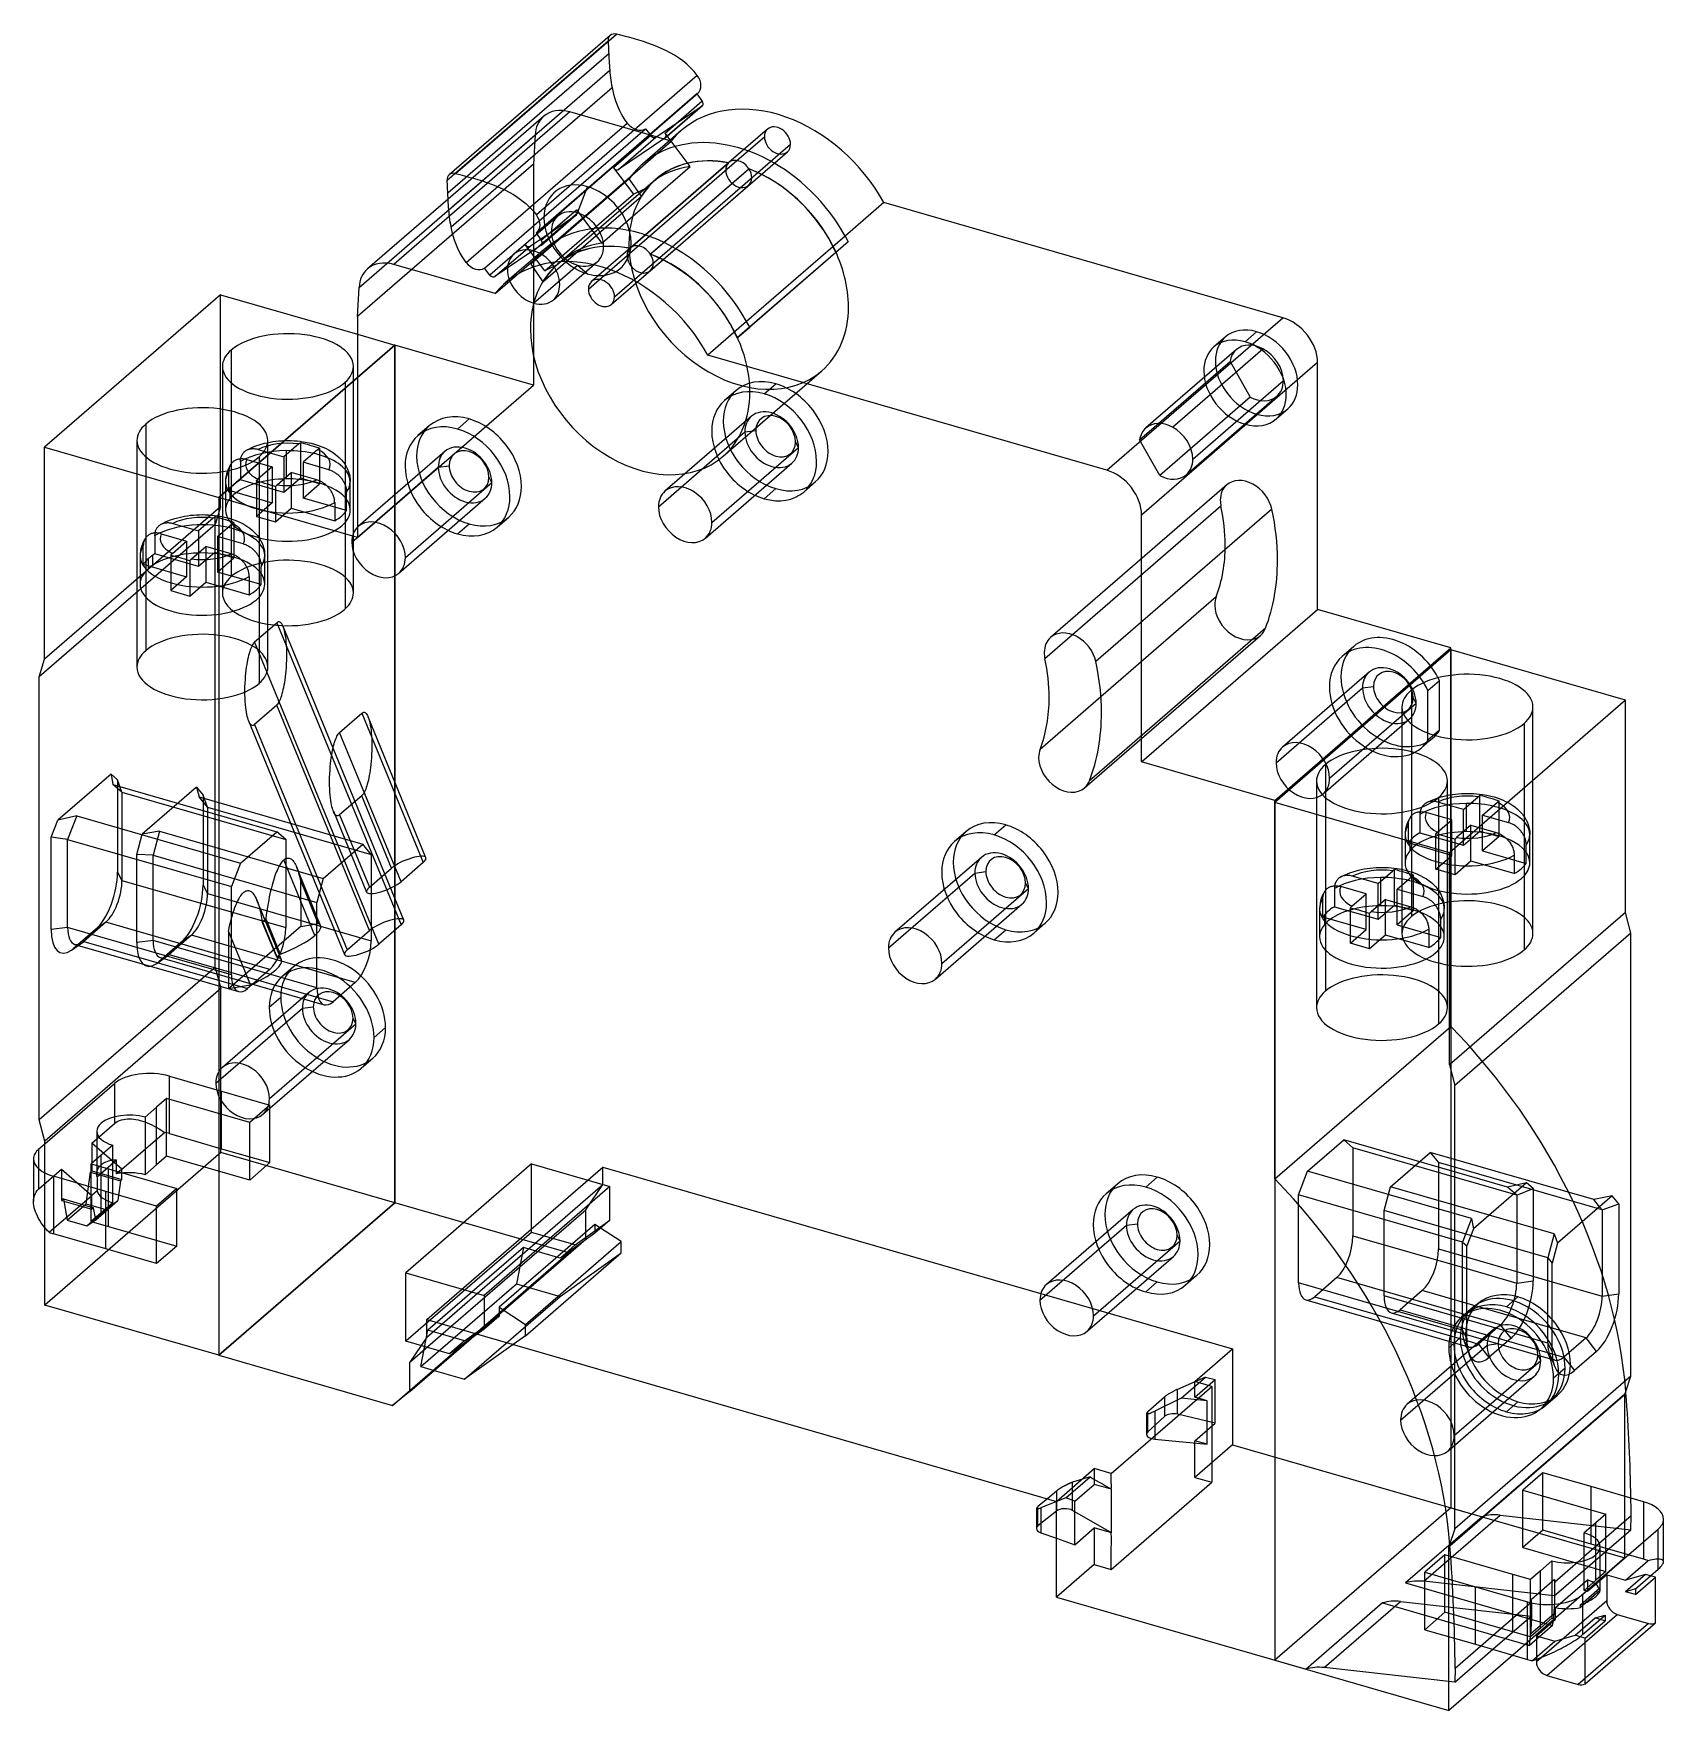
# Model space of a CAD drawing. Header units: millimetres. Extents: x -48.7 to 32.3, y -58.4 to 25.
import ezdxf

# ---------------------------------------------------------------- set-up
doc = ezdxf.new("R2010")
doc.units = ezdxf.units.MM
doc.layers.add('MAIN-1', color=7, linetype='Continuous')
doc.layers.add('MAIN-2', color=7, linetype='Continuous')

msp = doc.modelspace()

# ---------------------------------------------------------------- linework, layer by layer
at = {"layer": 'MAIN-1'}
for p, q in [((-20.005, 24.882), (-28.005, 17.954)), ((-27.697, 18.014), (-19.697, 24.942)), ((-19.474, 24.886), (-19.697, 24.942)), ((-19.251, 24.829), (-19.474, 24.886)), ((-19.027, 24.769), (-19.251, 24.829)), ((-18.804, 24.707), (-19.027, 24.769)), ((-18.581, 24.642), (-18.804, 24.707)), ((-18.357, 24.572), (-18.581, 24.642)), ((-18.134, 24.498), (-18.357, 24.572)), ((-17.911, 24.417), (-18.134, 24.498)), ((-17.689, 24.33), (-17.911, 24.417)), ((-17.468, 24.235), (-17.689, 24.33)), ((-17.248, 24.132), (-17.468, 24.235)), ((-17.031, 24.019), (-17.248, 24.132)), ((-16.816, 23.895), (-17.031, 24.019)), ((-16.606, 23.759), (-16.816, 23.895)), ((-16.401, 23.61), (-16.606, 23.759)), ((-16.204, 23.449), (-16.401, 23.61)), ((-16.016, 23.274), (-16.204, 23.449)), ((-15.677, 22.885), (-23.677, 15.957)), ((-15.84, 23.085), (-16.016, 23.274)), ((-15.677, 22.885), (-15.84, 23.085)), ((-23.654, 15.074), (-15.654, 22.002)), ((-15.431, 21.624), (-15.692, 21.969)), ((-17.281, 20.022), (-15.431, 21.624)), ((-17.171, 19.877), (-15.425, 21.389)), ((-16.031, 18.365), (-17.281, 20.022)), ((-16.472, 20.152), (-17.021, 19.677)), ((-19.61, 15.265), (-16.031, 18.365)), ((-18.257, 14.964), (-14.122, 18.545)), ((-14.13, 18.538), (-18.256, 14.964)), ((-18.057, 14.895), (-13.711, 18.659)), ((-28.105, 17.589), (-28.11, 17.679)), ((-28.101, 17.5), (-28.105, 17.589)), ((-27.697, 18.014), (-27.474, 17.958)), ((-27.474, 17.958), (-27.251, 17.9)), ((-27.251, 17.9), (-27.027, 17.841)), ((-27.027, 17.841), (-26.804, 17.779)), ((-26.804, 17.779), (-26.581, 17.714)), ((-26.581, 17.714), (-26.357, 17.644)), ((-26.357, 17.644), (-26.134, 17.569)), ((-26.134, 17.569), (-25.911, 17.489)), ((-17.34, 14.594), (-13.114, 18.254)), ((-28.065, 16.746), (-32.07, 13.278)), ((-28.097, 17.41), (-28.101, 17.5)), ((-28.093, 17.321), (-28.097, 17.41)), ((-28.089, 17.231), (-28.093, 17.321)), ((-28.085, 17.142), (-28.089, 17.231)), ((-28.081, 17.052), (-28.085, 17.142)), ((-28.075, 16.933), (-28.081, 17.052)), ((-28.069, 16.814), (-28.075, 16.933)), ((-28.063, 16.695), (-28.069, 16.814)), ((-28.056, 16.576), (-28.063, 16.695)), ((-25.911, 17.489), (-25.689, 17.402)), ((-25.689, 17.402), (-25.468, 17.307)), ((-25.468, 17.307), (-25.248, 17.204)), ((-25.248, 17.204), (-25.031, 17.09)), ((-25.031, 17.09), (-24.816, 16.966)), ((-24.816, 16.966), (-24.606, 16.831)), ((-24.606, 16.831), (-24.401, 16.682)), ((-24.401, 16.682), (-24.204, 16.52)), ((-27.996, 15.893), (-30.76, 13.499)), ((-28.048, 16.456), (-28.056, 16.576)), ((-28.039, 16.336), (-28.048, 16.456)), ((-28.029, 16.216), (-28.039, 16.336)), ((-28.018, 16.095), (-28.029, 16.216)), ((-28.005, 15.972), (-28.018, 16.095)), ((-27.991, 15.85), (-28.005, 15.972)), ((-27.974, 15.727), (-27.991, 15.85)), ((-24.204, 16.52), (-24.016, 16.345)), ((-24.016, 16.345), (-23.84, 16.157)), ((-23.84, 16.157), (-23.677, 15.957)), ((-23.431, 14.696), (-21.681, 16.212)), ((-23.425, 14.461), (-21.675, 15.976)), ((-21.681, 16.212), (-20.962, 15.259)), ((-6.405, 16.571), (-8.33, 14.904)), ((13.422, 10.848), (-6.405, 16.571)), ((-27.956, 15.604), (-27.974, 15.727)), ((-27.936, 15.481), (-27.956, 15.604)), ((-27.913, 15.357), (-27.936, 15.481)), ((-27.878, 15.193), (-27.913, 15.357)), ((-27.838, 15.028), (-27.878, 15.193)), ((-27.793, 14.864), (-27.838, 15.028)), ((-23.694, 15.043), (-23.431, 14.696)), ((-27.741, 14.699), (-27.793, 14.864)), ((-27.682, 14.536), (-27.741, 14.699)), ((-27.616, 14.373), (-27.682, 14.536)), ((-27.542, 14.212), (-27.616, 14.373)), ((-27.461, 14.053), (-27.542, 14.212)), ((-23.436, 14.453), (-25.741, 12.893)), ((-23.297, 14.241), (-25.222, 12.574)), ((-8.33, 14.904), (-13.23, 10.661)), ((-25.731, 12.047), (-30.76, 13.499)), ((-27.371, 13.897), (-27.461, 14.053)), ((-27.273, 13.744), (-27.371, 13.897)), ((-27.167, 13.596), (-27.273, 13.744)), ((-23.754, 13.845), (-23.95, 14.105)), ((-25.986, 12.968), (-26.248, 13.315)), ((-21.093, 12.267), (-20.536, 12.749)), ((-39.379, 11.993), (-48.129, 4.415)), ((-39.379, 11.993), (-32.567, 10.027)), ((-32.567, 10.902), (-32.49, 12.356)), ((-32.567, 10.902), (-32.567, -0.077)), ((4.672, 3.27), (13.422, 10.848)), ((-13.23, 10.661), (-15.155, 8.994)), ((-38.845, 9.241), (-38.845, 7.614)), ((4.672, 3.27), (-15.155, 8.994)), ((15.154, 8.616), (6.404, 1.038)), ((15.154, -3.648), (15.154, 8.616)), ((-32.567, 7.876), (-39.454, 1.911)), ((-39.454, 1.911), (-32.567, 7.876)), ((-43.095, 5.56), (-43.095, 3.933)), ((-48.129, 4.415), (-39.454, 1.911)), ((-48.129, -6.123), (-48.129, 4.415)), ((-37.457, 3.935), (-37.458, 3.934)), ((-37.458, 3.934), (-37.458, 3.933)), ((-37.458, 3.933), (-37.458, 3.933)), ((-37.458, 3.933), (-37.458, 3.933)), ((-37.458, 3.933), (-37.458, 3.933)), ((-37.458, 3.933), (-37.458, 3.933)), ((-37.458, 3.933), (-37.458, 3.933)), ((-37.458, 3.933), (-37.458, 3.933)), ((-37.458, 3.933), (-37.458, 3.933)), ((-37.458, 3.933), (-37.458, 3.933)), ((-37.458, 3.933), (-37.458, 3.933)), ((-37.458, 3.933), (-37.458, 3.933)), ((-37.458, 3.933), (-37.458, 3.933)), ((-37.458, 3.933), (-37.458, 3.933)), ((-37.458, 3.933), (-37.458, 3.933)), ((-37.458, 3.933), (-37.458, 3.933)), ((-37.458, 3.933), (-37.458, 3.933)), ((-37.458, 3.933), (-37.458, 3.933)), ((-37.458, 3.933), (-37.458, 3.933)), ((-37.458, 3.933), (-37.458, 3.933)), ((-37.458, 3.933), (-37.458, 3.933)), ((-37.458, 3.933), (-37.458, 3.933)), ((-37.458, 3.933), (-37.458, 3.933)), ((-37.458, 3.933), (-37.458, 3.933)), ((-37.458, 3.933), (-37.458, 3.933)), ((-37.458, 3.933), (-37.458, 3.933)), ((-37.458, 3.933), (-37.458, 3.933)), ((-37.458, 3.933), (-37.458, 3.933)), ((-37.458, 3.933), (-37.458, 3.933)), ((-37.458, 3.933), (-37.458, 3.933)), ((-37.458, 3.933), (-37.458, 3.933)), ((-37.458, 3.933), (-37.458, 3.933)), ((-37.456, 3.935), (-37.457, 3.935)), ((-37.455, 3.936), (-37.456, 3.935)), ((-37.454, 3.937), (-37.455, 3.936)), ((-37.453, 3.938), (-37.454, 3.937)), ((-39.454, 1.911), (-39.454, -40.716)), ((-32.567, -0.077), (-39.454, 1.911)), ((-39.454, 1.911), (-39.454, -40.716)), ((6.404, -11.226), (6.404, 1.038)), ((6.404, -11.226), (15.154, -3.648)), ((21.781, -5.561), (15.154, -3.648)), ((2.975, -4.907), (1.601, -6.097)), ((13.031, -13.139), (21.781, -5.561)), ((13.031, -13.191), (21.781, -5.614)), ((21.781, -5.614), (21.781, -5.561)), ((21.781, -5.662), (21.781, -5.614)), ((30.455, -8.166), (21.781, -5.662)), ((-48.393, -6.998), (-48.129, -6.123)), ((-48.393, -29.021), (-48.393, -6.998)), ((4.384, -7.987), (1.361, -10.605)), ((19.821, -7.654), (19.821, -9.342)), ((30.455, -8.166), (21.705, -15.744)), ((30.455, -18.705), (30.455, -8.166)), ((13.031, -13.139), (6.404, -11.226)), ((15.535, -11.365), (15.536, -11.364)), ((15.535, -11.365), (15.535, -11.365)), ((15.535, -11.365), (15.535, -11.365)), ((15.535, -11.365), (15.535, -11.365)), ((15.535, -11.365), (15.535, -11.365)), ((15.535, -11.365), (15.535, -11.365)), ((15.535, -11.365), (15.535, -11.365)), ((15.536, -11.364), (15.537, -11.363)), ((15.537, -11.363), (15.538, -11.363)), ((15.538, -11.362), (15.539, -11.361)), ((15.538, -11.363), (15.538, -11.362)), ((15.539, -11.361), (15.54, -11.36)), ((15.54, -11.36), (15.54, -12.996)), ((13.031, -13.191), (13.031, -13.139)), ((13.031, -31.951), (13.031, -13.191)), ((13.031, -13.24), (13.031, -55.868)), ((21.705, -15.744), (13.031, -13.24)), ((21.705, -26.282), (21.705, -15.744)), ((30.455, -18.705), (21.705, -26.282)), ((30.72, -19.733), (30.455, -18.705)), ((30.72, -19.733), (21.97, -27.31)), ((30.72, -41.755), (30.72, -19.733)), ((21.705, -26.282), (21.97, -27.31)), ((21.97, -49.333), (21.97, -27.31)), ((-48.108, -30.069), (-48.393, -29.021)), ((-48.402, -30.455), (-48.108, -30.2)), ((-48.108, -38.218), (-48.108, -30.069)), ((-48.67, -30.955), (-48.67, -33.08)), ((25.544, -32.143), (22.896, -34.437)), ((25.05, -32.75), (25.87, -32.425)), ((25.87, -32.425), (25.544, -32.143)), ((25.87, -32.425), (25.87, -37.014)), ((-48.666, -33.179), (-48.67, -33.081)), ((-48.654, -33.278), (-48.666, -33.179)), ((-48.634, -33.379), (-48.654, -33.278)), ((25.05, -32.75), (24.895, -32.705)), ((25.05, -32.75), (24.947, -32.66)), ((25.05, -32.75), (25.05, -37.124)), ((29.794, -32.793), (27.087, -35.138)), ((29.3, -33.486), (29.172, -33.331)), ((29.3, -33.486), (30.12, -33.189)), ((30.12, -33.189), (29.794, -32.793)), ((30.12, -33.189), (30.12, -37.663)), ((-48.607, -33.482), (-48.634, -33.379)), ((-48.572, -33.587), (-48.607, -33.482)), ((-48.53, -33.693), (-48.572, -33.587)), ((-48.48, -33.8), (-48.53, -33.693)), ((-48.423, -33.91), (-48.48, -33.8)), ((-48.357, -34.021), (-48.423, -33.91)), ((-48.283, -34.134), (-48.357, -34.021)), ((-48.201, -34.249), (-48.283, -34.134)), ((29.3, -33.486), (29.07, -33.42)), ((29.3, -33.486), (29.3, -37.773)), ((-48.108, -34.367), (-48.201, -34.249)), ((22.896, -34.437), (22.57, -35.283)), ((22.57, -39.872), (22.57, -35.283)), ((27.087, -35.138), (26.82, -36.14)), ((22.57, -36.408), (25.05, -37.124)), ((26.82, -40.521), (26.82, -36.14)), ((25.05, -37.124), (25.87, -37.014)), ((26.82, -37.057), (29.3, -37.773)), ((-39.454, -40.716), (-48.108, -38.218)), ((29.3, -37.773), (30.12, -37.663)), ((-29.122, -39.812), (-29.124, -38.935)), ((-29.124, -38.935), (2.182, -47.973)), ((-29.122, -39.812), (-28.364, -39.155)), ((24.25, -39.202), (22.57, -38.717)), ((-29.972, -41.056), (-27.923, -39.282)), ((-29.122, -39.812), (-29.972, -41.056)), ((-29.972, -42.519), (-26.92, -39.876)), ((-26.616, -39.659), (-28.001, -40.645)), ((22.572, -39.988), (23.15, -40.155)), ((24.25, -39.202), (23.15, -40.155)), ((24.77, -39.872), (23.67, -40.824)), ((24.77, -39.872), (24.25, -39.202)), ((28.5, -39.852), (26.82, -39.367)), ((28.5, -39.852), (27.4, -40.804)), ((29.02, -40.521), (28.5, -39.852)), ((-39.454, -40.716), (-30.822, -43.208)), ((-24.827, -40.176), (-27.251, -41.901)), ((23.15, -40.155), (23.67, -40.824)), ((26.822, -40.637), (27.4, -40.804)), ((27.4, -40.804), (27.92, -41.474)), ((29.02, -40.521), (27.92, -41.474)), ((-29.972, -42.519), (-29.972, -41.056)), ((-28.757, -41.466), (-27.251, -41.901)), ((30.72, -41.755), (21.97, -49.333)), ((30.475, -42.514), (30.72, -41.755)), ((-29.972, -42.519), (-30.822, -43.208)), ((21.732, -50.185), (30.482, -42.608)), ((31.346, -47.991), (28.748, -47.241)), ((1.182, -48.321), (1.181, -48.327)), ((1.181, -48.327), (1.181, -48.332)), ((1.181, -48.327), (1.181, -49.33)), ((1.181, -48.332), (1.184, -48.337)), ((1.184, -48.314), (1.182, -48.321)), ((1.189, -48.306), (1.184, -48.314)), ((1.195, -48.297), (1.189, -48.306)), ((1.202, -48.288), (1.195, -48.297)), ((1.211, -48.277), (1.202, -48.288)), ((1.222, -48.267), (1.211, -48.277)), ((1.234, -48.255), (1.222, -48.267)), ((1.248, -48.243), (1.234, -48.255)), ((1.249, -48.242), (1.248, -48.243)), ((1.25, -48.241), (1.249, -48.242)), ((1.251, -48.24), (1.25, -48.241)), ((1.252, -48.239), (1.251, -48.24)), ((1.253, -48.238), (1.252, -48.239)), ((1.255, -48.237), (1.253, -48.238)), ((1.256, -48.236), (1.255, -48.237)), ((1.725, -47.841), (1.256, -48.236)), ((1.263, -48.338), (1.281, -48.334)), ((1.281, -48.334), (1.3, -48.328)), ((1.3, -48.328), (1.321, -48.322)), ((1.321, -48.322), (1.344, -48.314)), ((1.344, -48.314), (1.368, -48.305)), ((1.368, -48.305), (1.394, -48.295)), ((2.182, -47.989), (1.394, -48.295)), ((1.394, -48.295), (1.394, -49.535)), ((2.182, -52.736), (2.182, -47.973)), ((1.184, -48.337), (1.188, -48.34)), ((1.188, -48.34), (1.193, -48.343)), ((1.193, -48.343), (1.2, -48.344)), ((1.2, -48.344), (1.209, -48.345)), ((1.209, -48.345), (1.22, -48.345)), ((1.22, -48.345), (1.232, -48.344)), ((1.232, -48.344), (1.247, -48.341)), ((1.247, -48.341), (1.263, -48.338)), ((28.98, -49.04), (28.405, -49.538)), ((29.48, -48.607), (28.98, -49.04)), ((32.346, -50.983), (32.346, -48.857)), ((1.394, -49.535), (2.182, -49.81)), ((21.97, -49.333), (21.684, -50.217)), ((28.328, -52.605), (32.078, -49.357)), ((28.405, -50.924), (28.405, -49.538)), ((32.078, -51.349), (32.078, -49.357)), ((21.684, -58.366), (21.684, -50.217)), ((28.405, -50.72), (28.089, -50.993)), ((25.73, -51.855), (24.864, -51.605)), ((26.23, -51.422), (25.73, -51.855)), ((26.805, -50.924), (26.23, -51.422)), ((30.953, -52.323), (32.078, -51.349)), ((32.078, -51.349), (32.159, -51.275)), ((32.159, -51.275), (32.221, -51.211)), ((32.221, -51.211), (32.269, -51.154)), ((32.269, -51.154), (32.304, -51.103)), ((32.304, -51.103), (32.328, -51.058)), ((32.328, -51.058), (32.341, -51.018)), ((32.341, -51.018), (32.346, -50.982)), ((22.998, -52.221), (25.596, -52.971)), ((30.953, -52.61), (31.953, -51.744)), ((30.953, -52.323), (30.953, -52.61)), ((31.953, -51.744), (31.704, -51.672)), ((31.953, -54.009), (31.953, -51.744)), ((2.182, -52.736), (14.58, -56.315)), ((25.596, -55.829), (25.596, -52.971)), ((28.328, -52.605), (28.328, -54.596)), ((28.328, -54.596), (29.453, -53.622)), ((28.453, -54.775), (29.453, -53.909)), ((28.453, -57.041), (31.953, -54.009)), ((29.453, -53.909), (29.204, -53.837)), ((29.453, -53.622), (29.453, -53.909)), ((27.677, -55.049), (27.777, -54.988)), ((27.777, -54.988), (27.875, -54.927)), ((27.875, -54.927), (27.972, -54.864)), ((27.972, -54.864), (28.065, -54.799)), ((28.065, -54.799), (28.156, -54.734)), ((28.156, -54.734), (28.244, -54.666)), ((28.453, -54.775), (28.198, -54.702)), ((28.244, -54.666), (28.328, -54.596)), ((28.453, -57.041), (28.453, -54.775)), ((24.859, -55.616), (21.684, -58.366)), ((21.969, -56.963), (23.858, -55.327)), ((22.998, -55.079), (25.596, -55.829)), ((25.967, -55.844), (26.094, -55.798)), ((26.028, -55.822), (26.028, -55.953)), ((26.094, -55.798), (26.219, -55.751)), ((26.219, -55.751), (26.341, -55.703)), ((26.341, -55.703), (26.462, -55.653)), ((26.462, -55.653), (26.581, -55.603)), ((26.581, -55.603), (26.698, -55.552)), ((26.698, -55.552), (26.813, -55.499)), ((26.813, -55.499), (26.927, -55.446)), ((26.927, -55.446), (27.039, -55.392)), ((27.039, -55.392), (27.149, -55.337)), ((27.149, -55.337), (27.258, -55.281)), ((27.258, -55.281), (27.365, -55.225)), ((27.365, -55.225), (27.471, -55.167)), ((27.471, -55.167), (27.575, -55.108)), ((27.575, -55.108), (27.677, -55.049)), ((13.031, -55.868), (21.684, -58.366)), ((21.969, -56.963), (15.483, -56.234)), ((21.989, -56.275), (21.969, -56.963)), ((25.837, -55.888), (25.967, -55.844)), ((26.547, -56.623), (28.106, -57.073))]:
    msp.add_line(p, q, dxfattribs=at)
for centre, major_axis, ratio, start_param, end_param in [((-19.678, 24.505), (-0.327, 0.377), 0.75, -0.814147, 0.000105), ((-16.145, 22.569), (-0.491, 0.567), 0.75, -2.427868, -1.660121), ((-16.145, 22.569), (-0.491, 0.567), 0.75, -3.141556, -2.427868), ((-11.693, 14.634), (-4.779, 5.518), 0.75, -1.847962, 0.000051), ((-15.556, 21.54), (-0.131, 0.151), 0.75, -2.427868, -1.660098), ((-15.556, 21.54), (-0.131, 0.151), 0.75, -3.141556, -2.427868), ((-13.618, 12.967), (4.779, -5.518), 0.75, 1.29363, 2.807825), ((-13.618, 12.967), (-4.124, 4.762), 0.75, -0.76456, -0.373571), ((-13.618, 17.99), (0.491, -0.567), 0.75, -3.110384, -2.427868), ((-13.618, 17.99), (-0.491, 0.567), 0.75, 0, 0.049719), ((-13.618, 17.99), (-0.491, 0.567), 0.75, -1.745414, 0), ((-27.678, 17.577), (0.327, -0.377), 0.75, -3.141488, -2.376057), ((-27.678, 17.577), (0.327, -0.377), 0.75, 2.327468, 3.141697), ((-13.618, 17.99), (0.491, -0.567), 0.75, -2.427868, -1.745353), ((-13.618, 17.99), (0.491, -0.567), 0.75, -1.745353, -1.39623), ((-13.618, 12.967), (-4.124, 4.762), 0.75, -1.893429, -0.949583), ((-24.145, 15.641), (0.491, -0.567), 0.75, 0.713724, 1.481472), ((-21.806, 16.128), (-0.131, 0.151), 0.75, -2.427868, -1.660098), ((-21.806, 16.128), (-0.131, 0.151), 0.75, -3.141556, -2.427868), ((-24.145, 15.641), (0.491, -0.567), 0.75, -0.089302, 0.000037), ((-24.145, 15.641), (0.491, -0.567), 0.75, 0.000037, 0.713724), ((-18.518, 8.723), (-4.779, 5.518), 0.75, -1.847962, 0.000051), ((-23.556, 14.612), (0.131, -0.151), 0.75, -0.089302, 0.000037), ((-23.556, 14.612), (0.131, -0.151), 0.75, 0.713724, 1.481495), ((-23.556, 14.612), (0.131, -0.151), 0.75, 0.000037, 0.713724), ((-30.76, 11.766), (1.309, -1.512), 0.75, 2.284521, 3.141591), ((-26.699, 13.912), (0.491, -0.567), 0.75, -1.660076, -0.089302), ((-20.443, 7.056), (4.779, -5.518), 0.75, 1.29363, 3.141643), ((-30.76, 11.766), (1.309, -1.512), 0.75, 3.141591, 3.802957), ((-25.861, 13.052), (0.131, -0.151), 0.75, -1.660098, -0.089302), ((-20.443, 7.056), (4.779, -5.518), 0.75, -3.141542, -3.007774), ((-20.443, 12.079), (-0.491, 0.567), 0.75, 0.000079, 0.713724), ((-20.443, 12.079), (-0.491, 0.567), 0.75, -2.427868, 0.000079), ((-20.443, 12.079), (-0.491, 0.567), 0.75, 0.713724, 3.141672), ((-20.443, 12.079), (-0.491, 0.567), 0.75, -3.141514, -2.427868), ((13.422, 9.116), (-1.309, 1.512), 0.75, -2.427868, -0.857072), ((-36.027, 8.427), (3.254, 0), 0.5, -0.000045, 2.617994), ((-36.027, 8.427), (3.254, 0), 0.5, 2.617994, 3.141499), ((-36.027, 8.427), (3.254, 0), 0.5, 3.141499, 5.759587), ((-36.027, 8.427), (3.254, 0), 0.5, -0.501939, -0.000045), ((-36.027, 8.427), (-3.254, 0), 0.5, 2.617994, 2.639653), ((-40.277, 4.747), (3.254, 0), 0.5, -0.000087, 2.617994), ((-40.277, 4.747), (3.254, 0), 0.5, 2.617994, 3.141499), ((-40.277, 4.747), (3.254, 0), 0.5, 3.141499, 5.759573), ((-40.277, 4.747), (3.254, 0), 0.5, -0.520365, -0.000087), ((4.672, 1.538), (1.309, -1.512), 0.75, 0.713724, 2.284521), ((2.867, -6.171), (-0.982, 1.134), 0.75, -2.200975, 0), ((2.867, -6.171), (-0.982, 1.134), 0.75, 0, 0.713724), ((2.867, -6.171), (-0.982, 1.134), 0.75, 0.713724, 0.940617), ((-6.5, -5.629), (6.285, -7.257), 0.75, 0.713724, 0.940617), ((-6.5, -5.629), (-8.249, 9.525), 0.75, -2.427868, -2.200975), ((22.603, -8.498), (3.254, 0), 0.5, -0.000099, 2.596334), ((-6.5, -5.629), (6.285, -7.257), 0.75, 0.382112, 0.713724), ((22.603, -8.498), (3.254, 0), 0.5, 2.617994, 3.141499), ((22.603, -8.498), (3.254, 0), 0.5, 2.596334, 2.617994), ((-6.5, -5.629), (-8.249, 9.525), 0.75, -2.759481, -2.427868), ((22.603, -8.498), (3.254, 0), 0.5, 3.141499, 5.759587), ((22.603, -8.498), (3.254, 0), 0.5, -0.523599, -0.000099), ((2.589, -11.383), (-0.982, 1.134), 0.75, 0.382112, 0.713724), ((18.353, -12.178), (3.254, 0), 0.5, -0.000094, 2.614799), ((2.589, -11.383), (-0.982, 1.134), 0.75, 0.713724, 3.141593), ((18.353, -12.178), (3.254, 0), 0.5, 2.618008, 3.141499), ((2.589, -11.383), (-0.982, 1.134), 0.75, -3.141593, -2.759481), ((18.353, -12.178), (3.254, 0), 0.5, 3.141499, 5.759587), ((18.353, -12.178), (3.254, 0), 0.5, -0.523599, -0.000094), ((-46.67, -30.955), (-2, 0), 0.5, -0.523599, -0.000094), ((-46.67, -30.955), (-2, 0), 0.5, -0.000094, 0.768581), ((0.147, -45.63), (16.366, -18.898), 0.75, 0.791226, 1.647102), ((24.25, -37.817), (-0.444, -1.537), 0.433013, 0.588, 2.158802), ((24.77, -37.967), (-0.61, -2.114), 0.433013, 0.587986, 2.158846), ((28.5, -38.466), (-0.444, -1.537), 0.433013, 0.588003, 2.158802), ((29.02, -38.616), (-0.61, -2.114), 0.433013, 0.587986, 2.158846), ((23.67, -38.919), (-0.61, -2.114), 0.433013, -0.982815, -0.501162), ((23.15, -38.769), (-0.444, -1.537), 0.433013, -0.181127, 0.000007), ((23.67, -38.919), (-0.61, -2.114), 0.433013, -0.501162, 0.58802), ((23.15, -38.769), (-0.444, -1.537), 0.433013, 0.000007, 0.588005), ((27.92, -39.569), (-0.61, -2.114), 0.433013, -0.982802, -0.501162), ((27.4, -39.419), (-0.444, -1.537), 0.433013, 0.000007, 0.588005), ((27.4, -39.419), (-0.444, -1.537), 0.433013, -0.181127, 0.000007), ((27.92, -39.569), (-0.61, -2.114), 0.433013, -0.501162, 0.588045), ((8.897, -38.053), (-16.366, 18.898), 0.75, -2.350366, -2.346107), ((-55.86, -24.388), (-65.465, 75.593), 0.75, -2.409726, -2.350366), ((30.346, -48.857), (-2, 0), 0.5, 3.141499, 4.18879), ((30.346, -48.857), (-2, 0), 0.5, 2.617994, 3.141499), ((1.681, -49.33), (0.5, 0), 0.5, 3.141591, 4.1028), ((27.605, -50.231), (1.6, 0), 0.5, -0.000094, 1.047198), ((-64.61, -31.966), (65.465, -75.593), 0.75, 0.721695, 0.791226), ((27.605, -50.231), (1.6, 0), 0.5, -2.094395, -0.523599), ((27.605, -50.231), (1.6, 0), 0.5, -0.523599, -0.000094), ((26.596, -52.105), (-2, 0), 0.5, 1.047198, 2.617994), ((26.596, -54.963), (2, 0), 0.5, -2.094395, -1.960016), ((15.934, -58.923), (-1.964, 2.268), 0.75, -0.682539, -0.309008), ((26.547, -56.103), (0.393, -0.454), 0.75, -2.427868, -0.857072), ((28.106, -56.553), (0.393, -0.454), 0.75, -0.857072, -0.127344)]:
    msp.add_ellipse(centre, major_axis=major_axis, ratio=ratio, start_param=start_param, end_param=end_param, dxfattribs=at)
at = {"layer": 'MAIN-2'}
for p, q in [((-28.11, 17.679), (-20.11, 24.607)), ((-20.11, 24.607), (-20.105, 24.517)), ((-20.105, 24.517), (-20.101, 24.428)), ((-20.101, 24.428), (-20.097, 24.338)), ((-20.097, 24.338), (-20.093, 24.249)), ((-20.093, 24.249), (-20.089, 24.159)), ((-28.081, 17.052), (-20.081, 23.981)), ((-20.089, 24.159), (-20.085, 24.07)), ((-20.085, 24.07), (-20.081, 23.981)), ((-20.081, 23.981), (-20.075, 23.862)), ((-20.075, 23.862), (-20.069, 23.742)), ((-20.069, 23.742), (-20.063, 23.623)), ((-20.063, 23.623), (-20.056, 23.504)), ((-20.056, 23.504), (-20.048, 23.384)), ((-20.048, 23.384), (-20.039, 23.265)), ((-28.029, 16.216), (-20.029, 23.145)), ((-20.039, 23.265), (-20.029, 23.145)), ((-20.029, 23.145), (-20.018, 23.023)), ((-20.018, 23.023), (-20.005, 22.901)), ((-20.005, 22.901), (-19.991, 22.778)), ((-19.991, 22.778), (-19.974, 22.655)), ((-19.974, 22.655), (-19.956, 22.532)), ((-19.956, 22.532), (-19.936, 22.409)), ((-27.913, 15.357), (-19.913, 22.285)), ((-15.694, 21.972), (-23.694, 15.043)), ((-19.936, 22.409), (-19.913, 22.285)), ((-19.913, 22.285), (-19.878, 22.121)), ((-19.878, 22.121), (-19.838, 21.957)), ((-19.838, 21.957), (-19.793, 21.792)), ((-19.793, 21.792), (-19.741, 21.628)), ((-15.692, 21.969), (-15.694, 21.972)), ((-23.32, 20.856), (-28.065, 16.746)), ((-22.01, 21.076), (-27.996, 15.893)), ((-16.981, 19.625), (-22.01, 21.076)), ((-19.741, 21.628), (-19.682, 21.464)), ((-19.682, 21.464), (-19.616, 21.301)), ((-19.616, 21.301), (-19.542, 21.14)), ((-19.542, 21.14), (-19.461, 20.981)), ((-19.461, 20.981), (-19.371, 20.825)), ((-17.741, 19.821), (-15.436, 21.381)), ((-15.436, 21.381), (-17.286, 19.779)), ((-27.167, 13.596), (-19.167, 20.524)), ((-26.248, 13.315), (-18.248, 20.243)), ((-19.371, 20.825), (-19.273, 20.672)), ((-19.273, 20.672), (-19.167, 20.524)), ((-18.248, 20.243), (-17.986, 19.896)), ((-12.184, 20.224), (-14.109, 18.557)), ((-32.49, 12.356), (-23.74, 19.934)), ((-23.74, 19.934), (-23.817, 18.48)), ((-17.986, 19.896), (-19.836, 18.294)), ((-19.793, 11.892), (-11.043, 19.469)), ((-19.591, 18.219), (-17.741, 19.821)), ((-17.286, 19.779), (-19.591, 18.219)), ((-18.906, 17.957), (-16.981, 19.625)), ((-17.021, 19.677), (-18.397, 18.485)), ((-17.275, 19.787), (-17.171, 19.877)), ((-13.711, 18.659), (-12.343, 19.844)), ((-23.817, 18.48), (-32.567, 10.902)), ((-23.817, 18.48), (-23.817, 7.501)), ((-19.952, 11.512), (-11.202, 19.09)), ((-19.058, 17.758), (-23.958, 13.515)), ((-23.806, 13.714), (-18.906, 17.957)), ((-17.736, 17.722), (-22.636, 13.478)), ((-19.836, 18.294), (-18.848, 16.985)), ((-18.448, 16.881), (-19.058, 17.758)), ((-17.742, 17.729), (-18.017, 17.491)), ((-13.106, 18.242), (-18.006, 13.999)), ((-23.348, 12.637), (-18.448, 16.881)), ((-23.248, 13.174), (-18.848, 16.985)), ((-18.239, 17.282), (-22.639, 13.471)), ((-21.633, 16.06), (-21.133, 17.359)), ((-18.848, 16.985), (-18.239, 17.282)), ((-18.027, 13.179), (-13.127, 17.423)), ((-22.615, 15.895), (-24.797, 14.005)), ((-23.991, 14.408), (-21.686, 15.968)), ((-23.815, 14.17), (-21.633, 16.06)), ((-21.686, 15.968), (-23.436, 14.453)), ((-20.962, 15.259), (-20.431, 14.555)), ((-20.431, 14.555), (-19.61, 15.265)), ((-24.236, 14.483), (-25.986, 12.968)), ((-25.741, 12.893), (-23.991, 14.408)), ((-23.95, 14.105), (-24.236, 14.483)), ((-19.009, 14.313), (-20.934, 12.646)), ((-20.536, 12.749), (-18.057, 14.895)), ((-18.256, 14.964), (-19.03, 14.294)), ((-19.022, 14.301), (-18.257, 14.964)), ((-18.014, 14.01), (-17.34, 14.594)), ((-8.174, 14.622), (-13.074, 10.378)), ((-8.174, 14.622), (-8.788, 14.092)), ((-8.33, 14.904), (-8.174, 14.622)), ((-25.731, 12.047), (-23.806, 13.714)), ((-23.958, 13.515), (-23.348, 12.637)), ((-23.815, 11.572), (-21.633, 13.462)), ((-23.248, 13.174), (-23.754, 13.845)), ((-22.639, 13.471), (-23.248, 13.174)), ((-22.833, 11.737), (-20.651, 13.627)), ((-22.417, 13.68), (-22.642, 13.486)), ((-21.633, 13.462), (-21.133, 13.029)), ((-8.788, 14.092), (-13.688, 9.849)), ((-39.379, 1.455), (-39.379, 11.993)), ((-32.567, 10.027), (-30.704, 9.489)), ((-13.688, 9.849), (-13.074, 10.378)), ((-13.074, 10.378), (-13.23, 10.661)), ((11.548, 9.656), (12.123, 10.154)), ((-30.704, 9.489), (-32.567, 7.876)), ((-32.567, 7.876), (-30.704, 9.489)), ((-30.704, 9.489), (-30.704, -33.139)), ((-23.817, 7.501), (-30.704, 9.489)), ((-30.704, -33.139), (-30.704, 9.489)), ((11.118, 9.266), (6.618, 5.368)), ((7.937, 5.409), (12.437, 9.306)), ((10.574, 9.894), (9.999, 9.396)), ((-39.281, 8.427), (-39.281, -2.831)), ((-32.772, -2.831), (-32.772, 8.427)), ((6.307, 4.78), (10.807, 8.677)), ((10.807, 8.677), (11.808, 6.904)), ((-38.845, 7.614), (-38.845, -2.017)), ((-33.174, 7.644), (-33.174, -3.614)), ((-32.567, -0.077), (-23.817, 7.501)), ((-14.394, 3.961), (-9.494, 8.204)), ((-12.355, 7.066), (-11.78, 7.564)), ((8.952, 3.824), (13.452, 7.721)), ((-13.749, 7.233), (-14.324, 6.735)), ((11.808, 6.904), (7.308, 3.007)), ((8.628, 3.048), (13.128, 6.945)), ((-12.987, 5.949), (-17.287, 2.225)), ((11.548, 5.558), (12.123, 6.056)), ((13.096, 5.819), (13.671, 6.317)), ((-28.991, 5.484), (-29.566, 4.987)), ((-27.597, 5.318), (-27.022, 5.816)), ((-17.612, 1.447), (-13.312, 5.171)), ((-13.312, 5.171), (-12.766, 5.244)), ((-43.531, 4.747), (-43.531, -6.512)), ((-38.225, 4.152), (-38.2, 4.177)), ((-38.2, 4.177), (-38.173, 4.201)), ((-38.173, 4.201), (-38.146, 4.223)), ((-38.146, 4.223), (-38.116, 4.244)), ((-38.116, 4.244), (-38.085, 4.262)), ((-38.085, 4.262), (-38.052, 4.279)), ((-38.084, 4.263), (-37.974, 4.322)), ((-38.052, 4.279), (-38.018, 4.295)), ((-38.018, 4.295), (-37.984, 4.308)), ((-37.984, 4.308), (-37.948, 4.319)), ((-37.974, 4.322), (-37.859, 4.377)), ((-37.948, 4.319), (-37.911, 4.328)), ((-37.911, 4.328), (-37.874, 4.335)), ((-37.874, 4.335), (-37.836, 4.34)), ((-37.859, 4.377), (-37.74, 4.429)), ((-37.836, 4.34), (-37.797, 4.343)), ((-37.797, 4.343), (-37.757, 4.344)), ((-37.757, 4.344), (-37.715, 4.343)), ((-37.74, 4.429), (-37.616, 4.477)), ((-37.715, 4.343), (-37.674, 4.34)), ((-37.674, 4.34), (-37.631, 4.335)), ((-37.631, 4.335), (-37.588, 4.328)), ((-37.616, 4.477), (-37.406, 4.547)), ((-37.588, 4.328), (-37.544, 4.318)), ((-37.544, 4.318), (-37.5, 4.307)), ((-37.5, 4.307), (-36.223, 3.938)), ((-37.406, 4.547), (-37.186, 4.607)), ((-37.186, 4.607), (-37.058, 4.636)), ((-37.058, 4.636), (-36.914, 4.665)), ((-37.022, -6.512), (-37.022, 4.747)), ((-36.914, 4.665), (-36.768, 4.689)), ((-36.768, 4.689), (-36.62, 4.708)), ((-36.62, 4.708), (-36.47, 4.723)), ((-36.47, 4.723), (-36.321, 4.734)), ((-36.321, 4.734), (-36.171, 4.74)), ((-35.49, 4.573), (-36.223, 3.938)), ((-36.171, 4.74), (-36.02, 4.742)), ((-36.095, 2.839), (-36.095, 4.242)), ((-36.02, 4.742), (-35.869, 4.74)), ((-35.869, 4.74), (-35.719, 4.733)), ((-35.719, 4.733), (-35.569, 4.722)), ((-35.569, 4.722), (-35.42, 4.707)), ((-35.49, 4.573), (-35.478, 4.584)), ((-35.478, 4.584), (-35.466, 4.593)), ((-35.466, 4.593), (-35.454, 4.602)), ((-35.454, 4.602), (-35.442, 4.611)), ((-35.442, 4.611), (-35.43, 4.619)), ((-35.43, 4.619), (-35.418, 4.627)), ((-35.42, 4.707), (-35.273, 4.687)), ((-35.418, 4.627), (-35.406, 4.634)), ((-35.406, 4.634), (-35.406, 2.87)), ((-35.27, 4.599), (-35.406, 4.634)), ((-35.273, 4.687), (-35.068, 4.651)), ((-34.537, 4.298), (-35.271, 3.663)), ((-35.133, 4.562), (-35.27, 4.599)), ((-34.997, 4.524), (-35.133, 4.562)), ((-35.068, 4.651), (-34.867, 4.607)), ((-34.865, 4.485), (-34.997, 4.524)), ((-34.867, 4.607), (-34.699, 4.562)), ((-34.733, 4.446), (-34.865, 4.485)), ((-34.596, 4.405), (-34.733, 4.446)), ((-34.699, 4.562), (-34.558, 4.519)), ((-34.454, 4.359), (-34.596, 4.405)), ((-34.558, 4.519), (-34.421, 4.471)), ((-34.525, 4.309), (-34.537, 4.298)), ((-34.513, 4.318), (-34.525, 4.309)), ((-34.501, 4.327), (-34.513, 4.318)), ((-34.489, 4.336), (-34.501, 4.327)), ((-34.477, 4.344), (-34.489, 4.336)), ((-34.466, 4.352), (-34.477, 4.344)), ((-34.454, 4.359), (-34.466, 4.352)), ((-34.454, 4.359), (-34.454, 2.595)), ((-34.421, 4.471), (-34.289, 4.418)), ((-34.289, 4.418), (-34.161, 4.362)), ((-34.161, 4.362), (-33.972, 4.265)), ((-33.972, 4.265), (-33.816, 4.17)), ((-33.816, 4.17), (-33.672, 4.069)), ((-28.229, 4.2), (-32.529, 0.476)), ((-14.947, 0.678), (-10.647, 4.401)), ((-10.647, 4.401), (-10.794, 4.675)), ((7.308, 3.007), (6.307, 4.78)), ((-43.095, 3.933), (-43.095, -5.698)), ((-38.93, 3.449), (-38.992, 3.323)), ((-38.948, 3.35), (-38.956, 3.31)), ((-38.939, 3.389), (-38.948, 3.35)), ((-38.927, 3.427), (-38.939, 3.389)), ((-38.859, 3.566), (-38.93, 3.449)), ((-38.913, 3.464), (-38.927, 3.427)), ((-38.897, 3.499), (-38.913, 3.464)), ((-38.879, 3.533), (-38.897, 3.499)), ((-38.859, 3.566), (-38.879, 3.533)), ((-38.839, 3.595), (-38.859, 3.566)), ((-38.817, 3.623), (-38.839, 3.595)), ((-38.794, 3.649), (-38.817, 3.623)), ((-38.769, 3.673), (-38.794, 3.649)), ((-38.743, 3.696), (-38.769, 3.673)), ((-38.715, 3.717), (-38.743, 3.696)), ((-38.685, 3.737), (-38.715, 3.717)), ((-38.654, 3.755), (-38.685, 3.737)), ((-38.621, 3.772), (-38.654, 3.755)), ((-38.587, 3.786), (-38.621, 3.772)), ((-38.552, 3.799), (-38.587, 3.786)), ((-38.516, 3.81), (-38.552, 3.799)), ((-38.48, 3.818), (-38.516, 3.81)), ((-38.443, 3.825), (-38.48, 3.818)), ((-38.405, 3.829), (-38.443, 3.825)), ((-38.367, 3.832), (-38.405, 3.829)), ((-38.388, 3.697), (-38.387, 3.738)), ((-38.388, 3.697), (-38.388, 2.788)), ((-38.387, 3.738), (-38.384, 3.778)), ((-38.384, 3.778), (-38.379, 3.817)), ((-38.379, 3.817), (-38.372, 3.856)), ((-38.372, 3.856), (-38.363, 3.894)), ((-38.327, 3.833), (-38.367, 3.832)), ((-38.363, 3.894), (-38.352, 3.93)), ((-38.352, 3.93), (-38.339, 3.966)), ((-38.339, 3.966), (-38.324, 4.001)), ((-38.286, 3.832), (-38.327, 3.833)), ((-38.324, 4.001), (-38.308, 4.034)), ((-38.308, 4.034), (-38.289, 4.066)), ((-38.289, 4.066), (-38.269, 4.096)), ((-38.245, 3.828), (-38.286, 3.832)), ((-38.269, 4.096), (-38.248, 4.125)), ((-38.248, 4.125), (-38.225, 4.152)), ((-38.202, 3.823), (-38.245, 3.828)), ((-38.16, 3.816), (-38.202, 3.823)), ((-38.117, 3.806), (-38.16, 3.816)), ((-38.073, 3.795), (-38.117, 3.806)), ((-38.073, 3.795), (-36.81, 3.43)), ((-36.81, 3.43), (-37.516, 2.818)), ((-37.453, 3.938), (-37.453, -7.321)), ((-36.81, 3.43), (-36.81, 1.655)), ((-36.223, 3.938), (-36.223, 2.163)), ((-33.994, 3.295), (-35.271, 3.663)), ((-35.271, 3.663), (-35.271, 1.888)), ((-33.672, 4.069), (-33.554, 3.974)), ((-33.554, 3.974), (-33.483, 3.909)), ((-33.483, 3.909), (-33.416, 3.843)), ((-33.416, 3.843), (-33.353, 3.775)), ((-33.353, 3.775), (-33.295, 3.706)), ((-33.295, 3.706), (-33.25, 3.647)), ((-33.25, 3.647), (-33.183, 3.549)), ((-33.183, 3.549), (-33.124, 3.449)), ((-33.124, 3.449), (-33.062, 3.323)), ((-32.854, -0.302), (-28.554, 3.422)), ((-28.554, 3.422), (-28.008, 3.495)), ((-15.272, -0.101), (-10.972, 3.623)), ((-39.121, 2.818), (-39.127, 2.692)), ((-39.127, 2.692), (-39.127, 1.289)), ((-39.106, 2.944), (-39.121, 2.818)), ((-39.099, 2.981), (-39.106, 2.944)), ((-39.074, 3.089), (-39.099, 2.981)), ((-39.042, 3.196), (-39.074, 3.089)), ((-38.992, 3.323), (-39.042, 3.196)), ((-38.964, 3.228), (-38.965, 3.186)), ((-38.965, 2.277), (-38.965, 3.186)), ((-38.961, 3.27), (-38.964, 3.228)), ((-38.956, 3.31), (-38.961, 3.27)), ((-36.223, 2.163), (-38.388, 2.788)), ((-37.595, 2.74), (-37.582, 2.755)), ((-37.595, 2.74), (-37.461, 2.706)), ((-37.595, 2.74), (-37.595, 0.975)), ((-37.582, 2.755), (-37.569, 2.769)), ((-37.569, 2.769), (-37.556, 2.782)), ((-37.556, 2.782), (-37.543, 2.795)), ((-37.543, 2.795), (-37.529, 2.807)), ((-37.529, 2.807), (-37.516, 2.818)), ((-37.461, 2.706), (-37.325, 2.669)), ((-37.325, 2.669), (-37.188, 2.63)), ((-37.188, 2.63), (-37.048, 2.59)), ((-37.048, 2.59), (-36.909, 2.548)), ((-36.909, 2.548), (-36.773, 2.507)), ((-36.773, 2.507), (-36.642, 2.465)), ((-36.609, 2.501), (-36.62, 2.49)), ((-36.597, 2.512), (-36.609, 2.501)), ((-36.586, 2.523), (-36.597, 2.512)), ((-36.575, 2.533), (-36.586, 2.523)), ((-36.564, 2.543), (-36.575, 2.533)), ((-36.564, 2.543), (-35.857, 3.155)), ((-35.406, 2.87), (-36.223, 2.163)), ((-35.857, 3.155), (-35.857, 1.38)), ((-34.594, 2.791), (-35.857, 3.155)), ((-34.454, 2.595), (-35.406, 2.87)), ((-35.271, 1.888), (-34.454, 2.595)), ((-34.552, 2.777), (-34.594, 2.791)), ((-34.51, 2.762), (-34.552, 2.777)), ((-34.468, 2.746), (-34.51, 2.762)), ((-34.428, 2.728), (-34.468, 2.746)), ((-34.387, 2.708), (-34.428, 2.728)), ((-34.348, 2.687), (-34.387, 2.708)), ((-34.31, 2.664), (-34.348, 2.687)), ((-34.272, 2.64), (-34.31, 2.664)), ((-34.236, 2.615), (-34.272, 2.64)), ((-34.2, 2.589), (-34.236, 2.615)), ((-34.165, 2.561), (-34.2, 2.589)), ((-34.13, 2.532), (-34.165, 2.561)), ((-34.097, 2.501), (-34.13, 2.532)), ((-34.063, 2.469), (-34.097, 2.501)), ((-33.994, 3.295), (-33.952, 3.282)), ((-33.952, 3.282), (-33.911, 3.267)), ((-33.911, 3.267), (-33.871, 3.251)), ((-33.871, 3.251), (-33.83, 3.233)), ((-33.83, 3.233), (-33.791, 3.213)), ((-33.791, 3.213), (-33.752, 3.192)), ((-33.752, 3.192), (-33.713, 3.17)), ((-33.713, 3.17), (-33.676, 3.146)), ((-33.676, 3.146), (-33.639, 3.121)), ((-33.639, 3.121), (-33.604, 3.095)), ((-33.604, 3.095), (-33.569, 3.067)), ((-33.569, 3.067), (-33.534, 3.038)), ((-33.534, 3.038), (-33.5, 3.007)), ((-33.5, 3.007), (-33.467, 2.975)), ((-33.467, 2.975), (-33.435, 2.942)), ((-33.435, 2.942), (-33.404, 2.907)), ((-33.404, 2.907), (-33.375, 2.872)), ((-33.375, 2.872), (-33.347, 2.837)), ((-33.347, 2.837), (-33.321, 2.8)), ((-33.321, 2.8), (-33.296, 2.763)), ((-33.296, 2.763), (-33.272, 2.726)), ((-33.272, 2.726), (-33.25, 2.688)), ((-33.25, 2.688), (-33.229, 2.649)), ((-33.229, 2.649), (-33.21, 2.61)), ((-33.21, 2.61), (-33.192, 2.57)), ((-33.192, 2.57), (-33.176, 2.53)), ((-33.176, 2.53), (-33.161, 2.49)), ((-33.062, 3.323), (-33.011, 3.196)), ((-33.011, 3.196), (-32.97, 3.055)), ((-32.97, 3.055), (-32.948, 2.944)), ((-32.948, 2.944), (-32.932, 2.818)), ((-32.932, 2.818), (-32.927, 2.693)), ((-32.927, 1.289), (-32.927, 2.692)), ((-30.189, -1.071), (-25.889, 2.653)), ((-25.889, 2.653), (-26.036, 2.926)), ((-10.385, 2.187), (-9.81, 2.685)), ((10.635, 2.541), (1.885, -5.037)), ((-38.965, 2.277), (-36.81, 1.655)), ((-38.889, 1.885), (-38.889, 2.378)), ((-36.631, 2.478), (-36.642, 2.465)), ((-36.642, 2.465), (-36.642, 0.7)), ((-36.62, 2.49), (-36.631, 2.478)), ((-33.106, 1.263), (-35.271, 1.888)), ((-34.031, 2.436), (-34.063, 2.469)), ((-34.001, 2.402), (-34.031, 2.436)), ((-33.972, 2.367), (-34.001, 2.402)), ((-33.944, 2.332), (-33.972, 2.367)), ((-33.918, 2.296), (-33.944, 2.332)), ((-33.893, 2.259), (-33.918, 2.296)), ((-33.869, 2.222), (-33.893, 2.259)), ((-33.847, 2.184), (-33.869, 2.222)), ((-33.826, 2.146), (-33.847, 2.184)), ((-33.807, 2.107), (-33.826, 2.146)), ((-33.789, 2.067), (-33.807, 2.107)), ((-33.773, 2.027), (-33.789, 2.067)), ((-33.758, 1.986), (-33.773, 2.027)), ((-33.745, 1.946), (-33.758, 1.986)), ((-33.734, 1.905), (-33.745, 1.946)), ((-33.724, 1.865), (-33.734, 1.905)), ((-33.716, 1.825), (-33.724, 1.865)), ((-33.71, 1.785), (-33.716, 1.825)), ((-33.705, 1.745), (-33.71, 1.785)), ((-33.703, 1.706), (-33.705, 1.745)), ((-33.702, 1.667), (-33.703, 1.706)), ((-33.702, 1.667), (-33.702, 0.758)), ((-33.161, 2.49), (-33.148, 2.449)), ((-33.148, 2.449), (-33.137, 2.409)), ((-33.137, 2.409), (-33.128, 2.369)), ((-33.128, 2.369), (-33.12, 2.329)), ((-33.12, 2.329), (-33.114, 2.289)), ((-33.114, 2.289), (-33.11, 2.25)), ((-33.11, 2.25), (-33.107, 2.211)), ((-33.107, 2.211), (-33.106, 2.172)), ((-33.106, 1.263), (-33.106, 2.172)), ((-30.514, -1.85), (-26.214, 1.874)), ((-12.355, 1.856), (-11.78, 2.354)), ((-39.379, 1.455), (-48.129, -6.123)), ((-41.865, 0.797), (-41.655, 0.867)), ((-41.655, 0.867), (-41.436, 0.927)), ((-41.436, 0.927), (-41.307, 0.956)), ((-41.307, 0.956), (-41.163, 0.984)), ((-41.163, 0.984), (-41.017, 1.008)), ((-41.017, 1.008), (-40.869, 1.028)), ((-40.869, 1.028), (-40.719, 1.043)), ((-40.719, 1.043), (-40.57, 1.053)), ((-40.57, 1.053), (-40.42, 1.06)), ((-39.74, 0.893), (-40.472, 0.259)), ((-40.42, 1.06), (-40.269, 1.062)), ((-40.269, 1.062), (-40.119, 1.059)), ((-40.119, 1.059), (-39.968, 1.053)), ((-39.968, 1.053), (-39.819, 1.041)), ((-39.819, 1.041), (-39.67, 1.026)), ((-39.74, 0.893), (-39.728, 0.902)), ((-39.728, 0.902), (-39.717, 0.911)), ((-39.717, 0.911), (-39.706, 0.92)), ((-39.706, 0.92), (-39.695, 0.928)), ((-39.695, 0.928), (-39.684, 0.936)), ((-39.684, 0.936), (-39.673, 0.943)), ((-39.673, 0.943), (-39.662, 0.95)), ((-39.67, 1.026), (-39.523, 1.006)), ((-39.533, 0.917), (-39.662, 0.95)), ((-39.662, 0.95), (-39.662, -0.815)), ((-39.379, 1.455), (-39.643, 0.579)), ((-39.397, 0.88), (-39.533, 0.917)), ((-39.523, 1.006), (-39.318, 0.971)), ((-39.257, 0.84), (-39.397, 0.88)), ((-39.318, 0.971), (-39.117, 0.926)), ((-39.115, 0.799), (-39.257, 0.84)), ((-39.117, 0.926), (-38.949, 0.882)), ((-38.949, 0.882), (-38.808, 0.838)), ((-38.808, 0.838), (-38.671, 0.79)), ((-36.81, 1.655), (-37.595, 0.975)), ((-37.595, 0.975), (-36.642, 0.7)), ((-36.642, 0.7), (-35.857, 1.38)), ((-35.857, 1.38), (-33.702, 0.758)), ((-25.627, 0.439), (-25.052, 0.937)), ((10.351, 1.48), (2.975, -4.907)), ((12.882, 1.334), (4.132, -6.244)), ((-39.643, 0.579), (-48.393, -6.998)), ((-42.992, 0.017), (-43.018, -0.006)), ((-42.964, 0.038), (-42.992, 0.017)), ((-42.934, 0.058), (-42.964, 0.038)), ((-42.903, 0.076), (-42.934, 0.058)), ((-42.87, 0.093), (-42.903, 0.076)), ((-42.836, 0.107), (-42.87, 0.093)), ((-42.801, 0.12), (-42.836, 0.107)), ((-42.765, 0.13), (-42.801, 0.12)), ((-42.729, 0.139), (-42.765, 0.13)), ((-42.692, 0.145), (-42.729, 0.139)), ((-42.654, 0.15), (-42.692, 0.145)), ((-42.616, 0.153), (-42.654, 0.15)), ((-42.636, 0.017), (-42.635, 0.058)), ((-42.636, 0.017), (-42.636, -0.892)), ((-42.635, 0.058), (-42.632, 0.099)), ((-42.632, 0.099), (-42.627, 0.138)), ((-42.627, 0.138), (-42.62, 0.176)), ((-42.62, 0.176), (-42.611, 0.214)), ((-42.576, 0.153), (-42.616, 0.153)), ((-42.611, 0.214), (-42.6, 0.251)), ((-42.6, 0.251), (-42.587, 0.287)), ((-42.587, 0.287), (-42.573, 0.321)), ((-42.535, 0.152), (-42.576, 0.153)), ((-42.573, 0.321), (-42.556, 0.354)), ((-42.556, 0.354), (-42.538, 0.386)), ((-42.538, 0.386), (-42.518, 0.417)), ((-42.494, 0.149), (-42.535, 0.152)), ((-42.518, 0.417), (-42.496, 0.445)), ((-42.496, 0.445), (-42.473, 0.472)), ((-42.452, 0.144), (-42.494, 0.149)), ((-42.473, 0.472), (-42.448, 0.498)), ((-42.409, 0.136), (-42.452, 0.144)), ((-42.448, 0.498), (-42.422, 0.521)), ((-42.422, 0.521), (-42.394, 0.544)), ((-42.366, 0.127), (-42.409, 0.136)), ((-42.394, 0.544), (-42.364, 0.564)), ((-42.322, 0.115), (-42.366, 0.127)), ((-42.364, 0.564), (-42.333, 0.583)), ((-42.333, 0.583), (-42.3, 0.6)), ((-42.332, 0.584), (-42.222, 0.642)), ((-42.322, 0.115), (-41.059, -0.249)), ((-42.3, 0.6), (-42.266, 0.615)), ((-42.266, 0.615), (-42.232, 0.628)), ((-42.232, 0.628), (-42.196, 0.639)), ((-42.222, 0.642), (-42.107, 0.697)), ((-42.196, 0.639), (-42.159, 0.648)), ((-42.159, 0.648), (-42.122, 0.655)), ((-42.122, 0.655), (-42.084, 0.66)), ((-42.107, 0.697), (-41.988, 0.749)), ((-42.084, 0.66), (-42.045, 0.663)), ((-42.045, 0.663), (-42.005, 0.665)), ((-42.005, 0.665), (-41.964, 0.664)), ((-41.988, 0.749), (-41.865, 0.797)), ((-41.964, 0.664), (-41.922, 0.661)), ((-41.922, 0.661), (-41.879, 0.655)), ((-41.879, 0.655), (-41.836, 0.648)), ((-41.836, 0.648), (-41.793, 0.639)), ((-41.793, 0.639), (-41.748, 0.627)), ((-41.748, 0.627), (-40.472, 0.259)), ((-40.472, 0.259), (-40.472, -1.517)), ((-39.643, -21.443), (-39.643, 0.579)), ((-39.519, -0.016), (-38.787, 0.618)), ((-38.975, 0.758), (-39.115, 0.799)), ((-38.84, 0.717), (-38.975, 0.758)), ((-38.709, 0.675), (-38.84, 0.717)), ((-38.776, 0.627), (-38.787, 0.618)), ((-38.765, 0.636), (-38.776, 0.627)), ((-38.754, 0.645), (-38.765, 0.636)), ((-38.742, 0.653), (-38.754, 0.645)), ((-38.731, 0.661), (-38.742, 0.653)), ((-38.72, 0.668), (-38.731, 0.661)), ((-38.709, 0.675), (-38.72, 0.668)), ((-38.709, 0.675), (-38.709, -1.09)), ((-38.671, 0.79), (-38.539, 0.738)), ((-38.539, 0.738), (-38.412, 0.681)), ((-38.412, 0.681), (-38.222, 0.584)), ((-38.222, 0.584), (-38.066, 0.49)), ((-38.066, 0.49), (-37.922, 0.389)), ((-37.922, 0.389), (-37.804, 0.293)), ((-37.804, 0.293), (-37.733, 0.229)), ((-37.733, 0.229), (-37.666, 0.162)), ((-37.666, 0.162), (-37.603, 0.095)), ((-37.603, 0.095), (-37.545, 0.026)), ((-37.545, 0.026), (-37.501, -0.032)), ((-27.597, 0.107), (-27.022, 0.605)), ((-43.356, -0.737), (-43.371, -0.862)), ((-43.349, -0.697), (-43.356, -0.737)), ((-43.324, -0.591), (-43.349, -0.697)), ((-43.292, -0.485), (-43.324, -0.591)), ((-43.242, -0.357), (-43.292, -0.485)), ((-43.18, -0.232), (-43.242, -0.357)), ((-43.213, -0.451), (-43.214, -0.493)), ((-43.214, -1.402), (-43.214, -0.493)), ((-43.21, -0.409), (-43.213, -0.451)), ((-43.205, -0.369), (-43.21, -0.409)), ((-43.197, -0.329), (-43.205, -0.369)), ((-43.188, -0.29), (-43.197, -0.329)), ((-43.176, -0.252), (-43.188, -0.29)), ((-43.108, -0.112), (-43.18, -0.232)), ((-43.162, -0.215), (-43.176, -0.252)), ((-43.146, -0.18), (-43.162, -0.215)), ((-43.128, -0.145), (-43.146, -0.18)), ((-43.108, -0.113), (-43.128, -0.145)), ((-43.088, -0.084), (-43.108, -0.113)), ((-43.066, -0.056), (-43.088, -0.084)), ((-43.043, -0.03), (-43.066, -0.056)), ((-43.018, -0.006), (-43.043, -0.03)), ((-41.766, -0.862), (-41.059, -0.249)), ((-41.059, -0.249), (-41.059, -2.025)), ((-40.814, -1.137), (-40.106, -0.524)), ((-39.662, -0.815), (-40.472, -1.517)), ((-40.106, -0.524), (-40.106, -2.3)), ((-38.842, -0.889), (-40.106, -0.524)), ((-38.709, -1.09), (-39.662, -0.815)), ((-38.243, -0.385), (-39.519, -0.016)), ((-39.519, -0.016), (-39.519, -1.792)), ((-38.243, -0.385), (-38.202, -0.398)), ((-38.202, -0.398), (-38.161, -0.412)), ((-38.161, -0.412), (-38.12, -0.429)), ((-38.12, -0.429), (-38.08, -0.447)), ((-38.08, -0.447), (-38.04, -0.466)), ((-38.04, -0.466), (-38.001, -0.487)), ((-38.001, -0.487), (-37.963, -0.51)), ((-37.963, -0.51), (-37.925, -0.533)), ((-37.925, -0.533), (-37.889, -0.558)), ((-37.889, -0.558), (-37.853, -0.585)), ((-37.853, -0.585), (-37.818, -0.612)), ((-37.818, -0.612), (-37.783, -0.642)), ((-37.783, -0.642), (-37.75, -0.672)), ((-37.75, -0.672), (-37.716, -0.705)), ((-37.716, -0.705), (-37.684, -0.738)), ((-37.684, -0.738), (-37.654, -0.772)), ((-37.654, -0.772), (-37.624, -0.807)), ((-37.624, -0.807), (-37.596, -0.843)), ((-37.501, -0.032), (-37.433, -0.131)), ((-37.433, -0.131), (-37.374, -0.232)), ((-37.374, -0.232), (-37.312, -0.357)), ((-37.312, -0.357), (-37.261, -0.485)), ((-37.261, -0.485), (-37.221, -0.624)), ((-37.221, -0.624), (-37.198, -0.737)), ((-37.198, -0.737), (-37.182, -0.862)), ((-43.371, -0.862), (-43.377, -0.988)), ((-43.377, -0.988), (-43.377, -2.391)), ((-43.214, -1.402), (-41.059, -2.025)), ((-42.961, -1.616), (-42.961, -1.123)), ((-42.739, -1.449), (-42.739, -0.956)), ((-40.472, -1.517), (-42.636, -0.892)), ((-41.85, -0.946), (-41.836, -0.931)), ((-41.85, -0.946), (-41.714, -0.982)), ((-41.85, -0.946), (-41.85, -2.71)), ((-41.836, -0.931), (-41.822, -0.916)), ((-41.822, -0.916), (-41.808, -0.902)), ((-41.808, -0.902), (-41.794, -0.888)), ((-41.794, -0.888), (-41.78, -0.875)), ((-41.78, -0.875), (-41.766, -0.862)), ((-41.714, -0.982), (-41.578, -1.019)), ((-41.578, -1.019), (-41.442, -1.057)), ((-41.442, -1.057), (-41.306, -1.096)), ((-41.306, -1.096), (-41.17, -1.136)), ((-41.17, -1.136), (-41.034, -1.178)), ((-41.034, -1.178), (-40.898, -1.221)), ((-40.886, -1.208), (-40.898, -1.221)), ((-40.898, -1.221), (-40.898, -2.985)), ((-40.874, -1.195), (-40.886, -1.208)), ((-40.862, -1.183), (-40.874, -1.195)), ((-40.85, -1.171), (-40.862, -1.183)), ((-40.838, -1.159), (-40.85, -1.171)), ((-40.826, -1.148), (-40.838, -1.159)), ((-40.814, -1.137), (-40.826, -1.148)), ((-39.519, -1.792), (-38.709, -1.09)), ((-38.8, -0.902), (-38.842, -0.889)), ((-38.758, -0.917), (-38.8, -0.902)), ((-38.716, -0.934), (-38.758, -0.917)), ((-38.676, -0.952), (-38.716, -0.934)), ((-38.636, -0.972), (-38.676, -0.952)), ((-38.596, -0.993), (-38.636, -0.972)), ((-38.558, -1.016), (-38.596, -0.993)), ((-38.52, -1.04), (-38.558, -1.016)), ((-38.484, -1.065), (-38.52, -1.04)), ((-38.448, -1.091), (-38.484, -1.065)), ((-38.413, -1.118), (-38.448, -1.091)), ((-38.379, -1.148), (-38.413, -1.118)), ((-38.345, -1.178), (-38.379, -1.148)), ((-38.312, -1.211), (-38.345, -1.178)), ((-38.28, -1.244), (-38.312, -1.211)), ((-38.249, -1.278), (-38.28, -1.244)), ((-38.22, -1.313), (-38.249, -1.278)), ((-38.192, -1.348), (-38.22, -1.313)), ((-38.166, -1.384), (-38.192, -1.348)), ((-38.141, -1.421), (-38.166, -1.384)), ((-38.118, -1.458), (-38.141, -1.421)), ((-38.096, -1.495), (-38.118, -1.458)), ((-38.075, -1.534), (-38.096, -1.495)), ((-38.055, -1.573), (-38.075, -1.534)), ((-38.038, -1.613), (-38.055, -1.573)), ((-38.021, -1.653), (-38.038, -1.613)), ((-38.006, -1.693), (-38.021, -1.653)), ((-37.596, -0.843), (-37.57, -0.879)), ((-37.57, -0.879), (-37.545, -0.916)), ((-37.545, -0.916), (-37.521, -0.953)), ((-37.521, -0.953), (-37.499, -0.992)), ((-37.499, -0.992), (-37.479, -1.03)), ((-37.479, -1.03), (-37.459, -1.07)), ((-37.459, -1.07), (-37.441, -1.109)), ((-37.441, -1.109), (-37.425, -1.15)), ((-37.425, -1.15), (-37.411, -1.19)), ((-37.411, -1.19), (-37.398, -1.23)), ((-37.398, -1.23), (-37.386, -1.271)), ((-37.386, -1.271), (-37.377, -1.311)), ((-37.377, -1.311), (-37.369, -1.351)), ((-37.369, -1.351), (-37.363, -1.39)), ((-37.363, -1.39), (-37.359, -1.429)), ((-37.359, -1.429), (-37.356, -1.468)), ((-37.356, -1.468), (-37.356, -1.507)), ((-37.356, -2.416), (-37.356, -1.507)), ((-37.182, -0.862), (-37.177, -0.988)), ((-37.177, -2.391), (-37.177, -0.988)), ((-41.059, -2.025), (-41.85, -2.71)), ((-40.898, -2.985), (-40.106, -2.3)), ((-40.106, -2.3), (-37.95, -2.922)), ((-37.356, -2.416), (-39.519, -1.792)), ((-37.993, -1.734), (-38.006, -1.693)), ((-37.982, -1.774), (-37.993, -1.734)), ((-37.972, -1.815), (-37.982, -1.774)), ((-37.964, -1.855), (-37.972, -1.815)), ((-37.958, -1.895), (-37.964, -1.855)), ((-37.954, -1.934), (-37.958, -1.895)), ((-37.951, -1.974), (-37.954, -1.934)), ((-37.95, -2.013), (-37.951, -1.974)), ((-37.95, -2.013), (-37.95, -2.922)), ((-41.85, -2.71), (-40.898, -2.985)), ((10.111, -3.027), (4.384, -7.987)), ((-37.679, -5.261), (-36.579, -4.308)), ((-36.549, -4.286), (-36.579, -4.308)), ((-36.579, -4.308), (-30.405, -19.331)), ((-36.518, -4.271), (-36.549, -4.286)), ((-36.486, -4.263), (-36.518, -4.271)), ((-36.453, -4.265), (-36.486, -4.263)), ((-36.421, -4.277), (-36.453, -4.265)), ((-36.389, -4.298), (-36.421, -4.277)), ((-36.357, -4.33), (-36.389, -4.298)), ((-36.325, -4.372), (-36.357, -4.33)), ((-36.295, -4.426), (-36.325, -4.372)), ((-36.266, -4.49), (-36.295, -4.426)), ((-36.241, -4.555), (-36.266, -4.49)), ((-30.265, -19.091), (-36.266, -4.49)), ((-36.218, -4.629), (-36.241, -4.555)), ((-36.196, -4.712), (-36.218, -4.629)), ((-36.174, -4.804), (-36.196, -4.712)), ((-36.155, -4.908), (-36.174, -4.804)), ((-36.137, -5.021), (-36.155, -4.908)), ((3.571, -12.517), (12.321, -4.939)), ((12.567, -4.582), (3.817, -12.16)), ((-37.927, -5.746), (-37.954, -5.836)), ((-37.9, -5.663), (-37.927, -5.746)), ((-37.872, -5.587), (-37.9, -5.663)), ((-37.844, -5.519), (-37.872, -5.587)), ((-37.816, -5.458), (-37.844, -5.519)), ((-37.788, -5.404), (-37.816, -5.458)), ((-37.76, -5.358), (-37.788, -5.404)), ((-37.733, -5.319), (-37.76, -5.358)), ((-37.706, -5.287), (-37.733, -5.319)), ((-37.679, -5.261), (-37.706, -5.287)), ((-31.505, -20.284), (-37.679, -5.261)), ((-36.12, -5.146), (-36.137, -5.021)), ((-36.106, -5.284), (-36.12, -5.146)), ((-36.095, -5.437), (-36.106, -5.284)), ((-36.086, -5.605), (-36.095, -5.437)), ((-36.08, -5.787), (-36.086, -5.605)), ((-36.08, -5.978), (-36.08, -5.787)), ((21.781, -5.662), (13.031, -13.24)), ((16.952, -5.483), (16.377, -5.981)), ((21.781, -5.662), (21.781, -48.29)), ((21.781, -5.662), (21.781, -5.662)), ((21.781, -24.373), (21.781, -5.662)), ((-38.113, -6.666), (-38.13, -6.815)), ((-38.094, -6.524), (-38.113, -6.666)), ((-38.074, -6.391), (-38.094, -6.524)), ((-38.052, -6.265), (-38.074, -6.391)), ((-38.029, -6.147), (-38.052, -6.265)), ((-38.005, -6.036), (-38.029, -6.147)), ((-37.98, -5.933), (-38.005, -6.036)), ((-37.954, -5.836), (-37.98, -5.933)), ((-36.113, -6.695), (-36.1, -6.529)), ((-36.1, -6.529), (-36.09, -6.354)), ((-36.09, -6.354), (-36.083, -6.169)), ((-36.083, -6.169), (-36.08, -5.978)), ((-38.176, -7.499), (-38.179, -7.69)), ((-38.169, -7.314), (-38.176, -7.499)), ((-38.158, -7.139), (-38.169, -7.314)), ((-38.145, -6.973), (-38.158, -7.139)), ((-38.13, -6.815), (-38.145, -6.973)), ((-37.458, -7.325), (-37.458, -7.324)), ((-37.458, -7.325), (-37.458, -7.325)), ((-37.458, -7.325), (-37.458, -7.325)), ((-37.458, -7.325), (-37.458, -7.325)), ((-37.458, -7.325), (-37.458, -7.325)), ((-37.458, -7.325), (-37.458, -7.325)), ((-37.458, -7.325), (-37.458, -7.325)), ((-37.457, -7.324), (-37.456, -7.323)), ((-37.458, -7.324), (-37.457, -7.324)), ((-37.456, -7.323), (-37.455, -7.322)), ((-37.455, -7.322), (-37.454, -7.321)), ((-37.454, -7.321), (-37.453, -7.321)), ((-36.23, -7.52), (-36.207, -7.402)), ((-36.207, -7.402), (-36.185, -7.277)), ((-36.185, -7.277), (-36.165, -7.143)), ((-36.165, -7.143), (-36.146, -7.002)), ((-36.146, -7.002), (-36.128, -6.853)), ((-36.128, -6.853), (-36.113, -6.695)), ((17.714, -6.767), (13.414, -10.491)), ((17.389, -7.546), (17.935, -7.472)), ((20.641, -7.685), (21.216, -7.187)), ((21.216, -9.652), (21.216, -7.187)), ((-38.179, -7.69), (-38.178, -7.88)), ((-38.178, -7.88), (-38.173, -8.062)), ((-38.173, -8.062), (-38.164, -8.231)), ((-38.164, -8.231), (-38.152, -8.384)), ((-36.526, -8.349), (-36.498, -8.309)), ((-36.498, -8.309), (-36.471, -8.263)), ((-36.471, -8.263), (-36.442, -8.21)), ((-36.442, -8.21), (-36.414, -8.149)), ((-36.414, -8.149), (-36.386, -8.081)), ((-36.386, -8.081), (-36.358, -8.005)), ((-36.358, -8.005), (-36.331, -7.922)), ((-36.331, -7.922), (-36.305, -7.832)), ((-36.305, -7.832), (-36.279, -7.735)), ((-36.279, -7.735), (-36.254, -7.631)), ((-36.254, -7.631), (-36.23, -7.52)), ((13.089, -11.269), (17.389, -7.546)), ((15.753, -12.039), (20.053, -8.315)), ((20.053, -8.315), (19.907, -8.042)), ((20.641, -10.15), (20.641, -7.685)), ((-38.152, -8.384), (-38.138, -8.521)), ((-38.138, -8.521), (-38.122, -8.646)), ((-38.122, -8.646), (-38.104, -8.76)), ((-38.104, -8.76), (-38.084, -8.863)), ((-38.084, -8.863), (-38.063, -8.956)), ((-38.063, -8.956), (-38.041, -9.039)), ((-38.041, -9.039), (-38.017, -9.113)), ((-38.017, -9.113), (-37.993, -9.178)), ((-36.579, -8.407), (-37.679, -9.359)), ((-36.579, -8.407), (-36.553, -8.381)), ((-31.975, -19.61), (-36.579, -8.407)), ((-36.553, -8.381), (-36.526, -8.349)), ((-33.454, -9.758), (-32.354, -8.805)), ((-32.354, -8.805), (-32.324, -8.783)), ((-32.354, -8.805), (-29.304, -16.227)), ((-32.324, -8.783), (-32.293, -8.767)), ((-32.293, -8.767), (-32.261, -8.76)), ((-32.261, -8.76), (-32.228, -8.762)), ((-32.228, -8.762), (-32.196, -8.773)), ((-32.196, -8.773), (-32.164, -8.795)), ((-32.164, -8.795), (-32.132, -8.827)), ((-32.132, -8.827), (-32.1, -8.869)), ((-32.1, -8.869), (-32.07, -8.922)), ((-32.07, -8.922), (-32.041, -8.987)), ((-32.041, -8.987), (-32.016, -9.052)), ((-29.164, -15.987), (-32.041, -8.987)), ((-32.016, -9.052), (-31.993, -9.126)), ((-31.993, -9.126), (-31.97, -9.209)), ((15.428, -12.817), (19.728, -9.093)), ((19.349, -8.498), (19.349, -19.756)), ((25.858, -19.756), (25.858, -8.498)), ((-37.993, -9.178), (-37.964, -9.242)), ((-37.993, -9.178), (-33.215, -20.804)), ((-37.964, -9.242), (-37.933, -9.295)), ((-37.933, -9.295), (-37.902, -9.338)), ((-37.902, -9.338), (-37.87, -9.37)), ((-37.87, -9.37), (-37.838, -9.391)), ((-37.838, -9.391), (-37.805, -9.402)), ((-37.805, -9.402), (-37.773, -9.404)), ((-37.773, -9.404), (-37.741, -9.397)), ((-37.741, -9.397), (-37.71, -9.382)), ((-37.71, -9.382), (-37.679, -9.359)), ((-37.679, -9.359), (-33.075, -20.563)), ((-33.619, -10.016), (-33.591, -9.955)), ((-33.591, -9.955), (-33.563, -9.901)), ((-33.563, -9.901), (-33.535, -9.855)), ((-33.535, -9.855), (-33.508, -9.816)), ((-33.508, -9.816), (-33.481, -9.784)), ((-33.481, -9.784), (-33.454, -9.758)), ((-30.404, -17.18), (-33.454, -9.758)), ((-31.97, -9.209), (-31.949, -9.302)), ((-31.949, -9.302), (-31.93, -9.405)), ((-31.93, -9.405), (-31.912, -9.519)), ((-31.912, -9.519), (-31.895, -9.644)), ((-31.895, -9.644), (-31.881, -9.782)), ((-31.881, -9.782), (-31.87, -9.933)), ((-31.87, -9.933), (-31.861, -10.098)), ((19.821, -9.342), (19.821, -18.912)), ((21.216, -9.652), (20.641, -10.15)), ((25.422, -9.311), (25.422, -20.57)), ((-33.849, -10.888), (-33.827, -10.762)), ((-33.827, -10.762), (-33.804, -10.644)), ((-33.804, -10.644), (-33.78, -10.533)), ((-33.78, -10.533), (-33.755, -10.43)), ((-33.755, -10.43), (-33.729, -10.333)), ((-33.729, -10.333), (-33.703, -10.243)), ((-33.703, -10.243), (-33.675, -10.16)), ((-33.675, -10.16), (-33.648, -10.084)), ((-33.648, -10.084), (-33.619, -10.016)), ((-31.858, -10.659), (-31.865, -10.847)), ((-31.861, -10.098), (-31.856, -10.278)), ((-31.854, -10.467), (-31.858, -10.659)), ((-31.856, -10.278), (-31.854, -10.467)), ((20.315, -10.529), (20.89, -10.031)), ((-33.944, -11.814), (-33.933, -11.636)), ((-33.933, -11.636), (-33.92, -11.468)), ((-33.92, -11.468), (-33.905, -11.311)), ((-33.905, -11.311), (-33.888, -11.162)), ((-33.888, -11.162), (-33.869, -11.021)), ((-33.869, -11.021), (-33.849, -10.888)), ((-31.94, -11.64), (-31.96, -11.774)), ((-31.921, -11.499), (-31.94, -11.64)), ((-31.904, -11.35), (-31.921, -11.499)), ((-31.888, -11.193), (-31.904, -11.35)), ((-31.875, -11.025), (-31.888, -11.193)), ((-31.865, -10.847), (-31.875, -11.025)), ((-44.819, -11.831), (-47.468, -14.125)), ((-44.819, -11.831), (-44.493, -12.113)), ((-44.819, -11.831), (-44.724, -12.348)), ((-44.274, -12.738), (-44.724, -12.348)), ((-44.724, -12.348), (-36.583, -14.698)), ((-44.493, -12.113), (-44.493, -16.702)), ((-44.274, -12.738), (-44.493, -12.113)), ((-40.569, -12.481), (-43.277, -14.825)), ((-40.569, -12.481), (-40.243, -12.876)), ((-40.569, -12.481), (-40.44, -12.969)), ((-33.954, -12.194), (-33.951, -12.002)), ((-33.953, -12.384), (-33.954, -12.194)), ((-33.948, -12.563), (-33.953, -12.384)), ((-33.951, -12.002), (-33.944, -11.814)), ((-32.106, -12.418), (-32.133, -12.501)), ((-32.08, -12.328), (-32.106, -12.418)), ((-32.054, -12.232), (-32.08, -12.328)), ((-32.029, -12.128), (-32.054, -12.232)), ((-32.005, -12.017), (-32.029, -12.128)), ((-31.982, -11.899), (-32.005, -12.017)), ((-31.96, -11.774), (-31.982, -11.899)), ((15.099, -12.178), (15.099, -23.437)), ((21.608, -23.437), (21.608, -12.178)), ((-44.274, -12.738), (-44.274, -17.112)), ((-44.274, -12.738), (-36.133, -15.088)), ((-40.024, -13.474), (-40.44, -12.969)), ((-40.44, -12.969), (-32.299, -15.319)), ((-40.243, -12.876), (-40.243, -17.351)), ((-40.024, -13.474), (-40.243, -12.876)), ((-33.939, -12.728), (-33.948, -12.563)), ((-33.927, -12.879), (-33.939, -12.728)), ((-33.913, -13.017), (-33.927, -12.879)), ((-33.897, -13.142), (-33.913, -13.017)), ((-33.879, -13.256), (-33.897, -13.142)), ((-33.859, -13.359), (-33.879, -13.256)), ((-32.354, -12.904), (-33.454, -13.856)), ((-32.328, -12.878), (-32.354, -12.904)), ((-30.874, -16.506), (-32.354, -12.904)), ((-32.301, -12.845), (-32.328, -12.878)), ((-32.273, -12.806), (-32.301, -12.845)), ((-32.245, -12.76), (-32.273, -12.806)), ((-32.217, -12.706), (-32.245, -12.76)), ((-32.189, -12.646), (-32.217, -12.706)), ((-32.161, -12.577), (-32.189, -12.646)), ((-32.133, -12.501), (-32.161, -12.577)), ((15.54, -12.996), (15.54, -22.619)), ((20.467, -13.322), (20.432, -13.352)), ((20.505, -13.294), (20.467, -13.322)), ((20.545, -13.269), (20.505, -13.294)), ((20.591, -13.246), (20.545, -13.269)), ((20.546, -13.268), (20.656, -13.209)), ((20.639, -13.226), (20.591, -13.246)), ((20.689, -13.21), (20.639, -13.226)), ((20.656, -13.209), (20.771, -13.154)), ((20.739, -13.199), (20.689, -13.21)), ((20.79, -13.191), (20.739, -13.199)), ((20.771, -13.154), (20.89, -13.103)), ((20.843, -13.188), (20.79, -13.191)), ((20.898, -13.187), (20.843, -13.188)), ((20.89, -13.103), (21.014, -13.054)), ((20.955, -13.191), (20.898, -13.187)), ((21.012, -13.198), (20.955, -13.191)), ((21.07, -13.209), (21.012, -13.198)), ((21.014, -13.054), (21.224, -12.984)), ((21.13, -13.225), (21.07, -13.209)), ((22.407, -13.593), (21.13, -13.225)), ((21.172, -12.992), (21.172, -24.25)), ((21.224, -12.984), (21.444, -12.924)), ((21.444, -12.924), (21.572, -12.895)), ((21.572, -12.895), (21.716, -12.867)), ((21.716, -12.867), (21.862, -12.843)), ((21.862, -12.843), (22.01, -12.823)), ((22.01, -12.823), (22.16, -12.808)), ((22.16, -12.808), (22.309, -12.797)), ((22.309, -12.797), (22.459, -12.791)), ((22.407, -13.593), (23.14, -12.958)), ((22.459, -12.791), (22.61, -12.789)), ((22.535, -13.289), (22.535, -14.692)), ((22.61, -12.789), (22.76, -12.791)), ((22.76, -12.791), (22.911, -12.798)), ((22.911, -12.798), (23.061, -12.809)), ((23.061, -12.809), (23.209, -12.825)), ((23.152, -12.948), (23.14, -12.958)), ((23.164, -12.938), (23.152, -12.948)), ((23.176, -12.929), (23.164, -12.938)), ((23.188, -12.92), (23.176, -12.929)), ((23.2, -12.912), (23.188, -12.92)), ((23.212, -12.904), (23.2, -12.912)), ((23.209, -12.825), (23.356, -12.844)), ((23.224, -12.897), (23.212, -12.904)), ((23.224, -14.661), (23.224, -12.897)), ((23.36, -12.932), (23.224, -12.897)), ((23.356, -12.844), (23.562, -12.88)), ((23.359, -13.868), (24.093, -13.233)), ((23.497, -12.969), (23.36, -12.932)), ((23.633, -13.008), (23.497, -12.969)), ((23.562, -12.88), (23.763, -12.924)), ((23.765, -13.046), (23.633, -13.008)), ((23.763, -12.924), (23.931, -12.969)), ((23.897, -13.085), (23.765, -13.046)), ((24.034, -13.127), (23.897, -13.085)), ((23.931, -12.969), (24.072, -13.012)), ((24.176, -13.172), (24.034, -13.127)), ((24.072, -13.012), (24.209, -13.06)), ((24.093, -13.233), (24.105, -13.223)), ((24.105, -13.223), (24.117, -13.213)), ((24.117, -13.213), (24.129, -13.204)), ((24.129, -13.204), (24.141, -13.195)), ((24.141, -13.195), (24.153, -13.187)), ((24.153, -13.187), (24.164, -13.179)), ((24.164, -13.179), (24.176, -13.172)), ((24.176, -14.936), (24.176, -13.172)), ((24.209, -13.06), (24.341, -13.113)), ((24.341, -13.113), (24.468, -13.169)), ((24.468, -13.169), (24.657, -13.267)), ((24.657, -13.267), (24.814, -13.361)), ((-47.793, -14.971), (-47.468, -14.125)), ((-46.524, -13.907), (-47.468, -14.125)), ((-46.524, -13.907), (-46.974, -15.076)), ((-46.524, -13.907), (-38.383, -16.257)), ((-40.024, -13.474), (-40.024, -17.761)), ((-40.024, -13.474), (-31.883, -15.824)), ((-33.838, -13.453), (-33.859, -13.359)), ((-33.816, -13.536), (-33.838, -13.453)), ((-33.792, -13.61), (-33.816, -13.536)), ((-33.768, -13.675), (-33.792, -13.61)), ((-33.739, -13.739), (-33.768, -13.675)), ((-33.768, -13.675), (-32.114, -17.7)), ((-33.708, -13.792), (-33.739, -13.739)), ((-33.677, -13.835), (-33.708, -13.792)), ((-33.645, -13.866), (-33.677, -13.835)), ((-33.613, -13.888), (-33.645, -13.866)), ((-33.58, -13.899), (-33.613, -13.888)), ((-33.548, -13.901), (-33.58, -13.899)), ((-33.516, -13.894), (-33.548, -13.901)), ((-33.485, -13.879), (-33.516, -13.894)), ((-33.454, -13.856), (-33.485, -13.879)), ((-33.454, -13.856), (-31.974, -17.459)), ((19.7, -14.082), (19.638, -14.208)), ((19.682, -14.181), (19.691, -14.143)), ((19.691, -14.143), (19.703, -14.105)), ((19.771, -13.965), (19.7, -14.082)), ((19.703, -14.105), (19.717, -14.068)), ((19.717, -14.068), (19.733, -14.032)), ((19.733, -14.032), (19.751, -13.998)), ((19.751, -13.998), (19.771, -13.965)), ((19.771, -13.965), (19.791, -13.936)), ((19.791, -13.936), (19.813, -13.908)), ((19.813, -13.908), (19.836, -13.882)), ((19.836, -13.882), (19.861, -13.858)), ((19.861, -13.858), (19.888, -13.835)), ((19.888, -13.835), (19.916, -13.813)), ((19.916, -13.813), (19.945, -13.793)), ((19.945, -13.793), (19.977, -13.775)), ((19.977, -13.775), (20.01, -13.759)), ((20.01, -13.759), (20.045, -13.744)), ((20.045, -13.744), (20.08, -13.731)), ((20.08, -13.731), (20.116, -13.721)), ((20.116, -13.721), (20.152, -13.713)), ((20.152, -13.713), (20.188, -13.706)), ((20.188, -13.706), (20.226, -13.702)), ((20.226, -13.702), (20.264, -13.699)), ((20.244, -13.783), (20.242, -13.834)), ((20.242, -13.834), (20.242, -14.744)), ((20.249, -13.733), (20.244, -13.783)), ((20.257, -13.684), (20.249, -13.733)), ((20.268, -13.636), (20.257, -13.684)), ((20.264, -13.699), (20.303, -13.698)), ((20.282, -13.589), (20.268, -13.636)), ((20.3, -13.544), (20.282, -13.589)), ((20.321, -13.5), (20.3, -13.544)), ((20.303, -13.698), (20.344, -13.7)), ((20.344, -13.459), (20.321, -13.5)), ((20.371, -13.421), (20.344, -13.459)), ((20.344, -13.7), (20.385, -13.703)), ((20.4, -13.385), (20.371, -13.421)), ((20.385, -13.703), (20.427, -13.708)), ((20.432, -13.352), (20.4, -13.385)), ((20.427, -13.708), (20.47, -13.715)), ((20.47, -13.715), (20.513, -13.725)), ((20.513, -13.725), (20.557, -13.736)), ((21.82, -14.101), (20.557, -13.736)), ((21.114, -14.713), (21.82, -14.101)), ((21.82, -15.876), (21.82, -14.101)), ((22.407, -15.368), (22.407, -13.593)), ((23.359, -13.868), (24.636, -14.237)), ((23.359, -15.643), (23.359, -13.868)), ((24.814, -13.361), (24.958, -13.462)), ((24.958, -13.462), (25.076, -13.557)), ((25.076, -13.557), (25.147, -13.622)), ((25.147, -13.622), (25.214, -13.688)), ((25.214, -13.688), (25.277, -13.756)), ((25.277, -13.756), (25.335, -13.825)), ((25.335, -13.825), (25.38, -13.884)), ((25.38, -13.884), (25.447, -13.982)), ((25.447, -13.982), (25.506, -14.082)), ((25.506, -14.082), (25.568, -14.208)), ((-47.793, -19.56), (-47.793, -14.971)), ((-46.974, -15.076), (-47.793, -14.971)), ((-43.543, -15.828), (-43.277, -14.825)), ((-42.408, -14.673), (-43.277, -14.825)), ((-42.408, -14.673), (-42.724, -15.862)), ((-42.408, -14.673), (-34.267, -17.023)), ((-38.383, -16.257), (-36.583, -14.698)), ((-36.133, -15.088), (-36.583, -14.698)), ((-2.317, -14.686), (-2.892, -15.184)), ((-0.923, -14.853), (-0.348, -14.355)), ((19.508, -14.713), (19.503, -14.839)), ((19.503, -14.839), (19.503, -16.242)), ((19.524, -14.587), (19.508, -14.713)), ((19.531, -14.55), (19.524, -14.587)), ((19.555, -14.442), (19.531, -14.55)), ((19.588, -14.336), (19.555, -14.442)), ((19.638, -14.208), (19.588, -14.336)), ((19.665, -14.345), (19.666, -14.303)), ((19.665, -15.254), (19.665, -14.345)), ((19.666, -14.303), (19.669, -14.262)), ((19.669, -14.262), (19.674, -14.221)), ((19.674, -14.221), (19.682, -14.181)), ((20.242, -14.744), (22.407, -15.368)), ((21.048, -14.777), (21.035, -14.791)), ((21.035, -14.791), (21.169, -14.825)), ((21.035, -16.556), (21.035, -14.791)), ((21.061, -14.763), (21.048, -14.777)), ((21.074, -14.75), (21.061, -14.763)), ((21.087, -14.737), (21.074, -14.75)), ((21.1, -14.725), (21.087, -14.737)), ((21.114, -14.713), (21.1, -14.725)), ((21.169, -14.825), (21.305, -14.863)), ((21.305, -14.863), (21.442, -14.901)), ((21.442, -14.901), (21.582, -14.942)), ((21.582, -14.942), (21.721, -14.983)), ((21.721, -14.983), (21.857, -15.024)), ((22.044, -15.008), (22.055, -14.998)), ((22.055, -14.998), (22.066, -14.988)), ((22.773, -14.376), (22.066, -14.988)), ((22.407, -15.368), (23.224, -14.661)), ((22.773, -16.151), (22.773, -14.376)), ((22.773, -14.376), (24.036, -14.741)), ((23.224, -14.661), (24.176, -14.936)), ((24.176, -14.936), (23.359, -15.643)), ((24.036, -14.741), (24.09, -14.758)), ((24.09, -14.758), (24.143, -14.778)), ((24.143, -14.778), (24.195, -14.8)), ((24.195, -14.8), (24.246, -14.825)), ((24.246, -14.825), (24.296, -14.853)), ((24.296, -14.853), (24.345, -14.883)), ((24.345, -14.883), (24.391, -14.914)), ((24.391, -14.914), (24.437, -14.948)), ((24.437, -14.948), (24.482, -14.984)), ((24.482, -14.984), (24.527, -15.024)), ((24.677, -14.25), (24.636, -14.237)), ((24.718, -14.264), (24.677, -14.25)), ((24.759, -14.28), (24.718, -14.264)), ((24.799, -14.298), (24.759, -14.28)), ((24.838, -14.317), (24.799, -14.298)), ((24.877, -14.338), (24.838, -14.317)), ((24.915, -14.36), (24.877, -14.338)), ((24.952, -14.384), (24.915, -14.36)), ((24.988, -14.408), (24.952, -14.384)), ((25.023, -14.434), (24.988, -14.408)), ((25.058, -14.461), (25.023, -14.434)), ((25.092, -14.49), (25.058, -14.461)), ((25.126, -14.521), (25.092, -14.49)), ((25.159, -14.553), (25.126, -14.521)), ((25.192, -14.586), (25.159, -14.553)), ((25.223, -14.621), (25.192, -14.586)), ((25.252, -14.655), (25.223, -14.621)), ((25.28, -14.691), (25.252, -14.655)), ((25.307, -14.727), (25.28, -14.691)), ((25.332, -14.764), (25.307, -14.727)), ((25.355, -14.801), (25.332, -14.764)), ((25.377, -14.839), (25.355, -14.801)), ((25.398, -14.878), (25.377, -14.839)), ((25.418, -14.917), (25.398, -14.878)), ((25.436, -14.957), (25.418, -14.917)), ((25.453, -14.998), (25.436, -14.957)), ((25.468, -15.039), (25.453, -14.998)), ((25.568, -14.208), (25.618, -14.336)), ((25.618, -14.336), (25.66, -14.476)), ((25.66, -14.476), (25.682, -14.587)), ((25.682, -14.587), (25.698, -14.713)), ((25.698, -14.713), (25.703, -14.839)), ((25.703, -16.242), (25.703, -14.839)), ((-46.974, -19.45), (-46.974, -15.076)), ((-46.974, -15.076), (-38.833, -17.426)), ((-43.543, -20.209), (-43.543, -15.828)), ((-42.724, -15.862), (-43.543, -15.828)), ((-36.133, -15.088), (-36.133, -19.462)), ((-34.267, -17.023), (-32.299, -15.319)), ((-31.883, -15.824), (-32.299, -15.319)), ((-31.883, -15.824), (-31.883, -20.111)), ((21.82, -15.876), (19.665, -15.254)), ((19.741, -15.153), (19.741, -15.646)), ((21.857, -15.024), (21.988, -15.066)), ((21.988, -15.066), (21.999, -15.054)), ((21.988, -16.831), (21.988, -15.066)), ((21.999, -15.054), (22.01, -15.042)), ((22.01, -15.042), (22.021, -15.03)), ((22.021, -15.03), (22.032, -15.019)), ((22.032, -15.019), (22.044, -15.008)), ((23.359, -15.643), (25.524, -16.268)), ((24.527, -15.024), (24.571, -15.067)), ((24.571, -15.067), (24.613, -15.111)), ((24.613, -15.111), (24.652, -15.157)), ((24.652, -15.157), (24.689, -15.204)), ((24.689, -15.204), (24.723, -15.251)), ((24.723, -15.251), (24.755, -15.3)), ((24.755, -15.3), (24.784, -15.349)), ((24.784, -15.349), (24.811, -15.4)), ((24.811, -15.4), (24.835, -15.452)), ((24.835, -15.452), (24.857, -15.504)), ((24.857, -15.504), (24.876, -15.557)), ((24.876, -15.557), (24.892, -15.61)), ((24.892, -15.61), (24.905, -15.662)), ((24.905, -15.662), (24.915, -15.714)), ((24.915, -15.714), (24.922, -15.765)), ((24.922, -15.765), (24.927, -15.815)), ((24.927, -15.815), (24.928, -15.864)), ((25.481, -15.08), (25.468, -15.039)), ((25.492, -15.121), (25.481, -15.08)), ((25.502, -15.161), (25.492, -15.121)), ((25.51, -15.201), (25.502, -15.161)), ((25.516, -15.241), (25.51, -15.201)), ((25.52, -15.281), (25.516, -15.241)), ((25.523, -15.32), (25.52, -15.281)), ((25.524, -15.359), (25.523, -15.32)), ((25.524, -16.268), (25.524, -15.359)), ((-42.724, -20.099), (-42.724, -15.862)), ((-42.724, -15.862), (-34.583, -18.212)), ((-38.383, -16.257), (-38.833, -17.426)), ((-36.565, -16.618), (-36.602, -16.704)), ((-36.53, -16.539), (-36.565, -16.618)), ((-36.494, -16.467), (-36.53, -16.539)), ((-36.46, -16.402), (-36.494, -16.467)), ((-36.425, -16.342), (-36.46, -16.402)), ((-36.392, -16.289), (-36.425, -16.342)), ((-36.359, -16.241), (-36.392, -16.289)), ((-36.326, -16.198), (-36.359, -16.241)), ((-36.294, -16.159), (-36.326, -16.198)), ((-36.262, -16.125), (-36.294, -16.159)), ((-36.23, -16.096), (-36.262, -16.125)), ((-36.23, -16.096), (-36.2, -16.072)), ((-34.686, -19.851), (-36.23, -16.096)), ((-36.2, -16.072), (-36.17, -16.051)), ((-36.17, -16.051), (-36.14, -16.034)), ((-36.14, -16.034), (-36.11, -16.021)), ((-36.11, -16.021), (-36.079, -16.011)), ((-36.079, -16.011), (-36.048, -16.005)), ((-36.048, -16.005), (-36.016, -16.003)), ((-36.016, -16.003), (-35.984, -16.005)), ((-35.984, -16.005), (-35.952, -16.012)), ((-35.952, -16.012), (-35.919, -16.025)), ((-35.919, -16.025), (-35.885, -16.042)), ((-35.885, -16.042), (-35.852, -16.065)), ((-35.852, -16.065), (-35.818, -16.093)), ((-35.818, -16.093), (-35.784, -16.128)), ((-35.784, -16.128), (-35.751, -16.168)), ((-35.751, -16.168), (-35.717, -16.215)), ((-35.717, -16.215), (-35.684, -16.268)), ((-35.684, -16.268), (-35.651, -16.327)), ((-35.651, -16.327), (-35.619, -16.394)), ((-35.619, -16.394), (-35.587, -16.467)), ((-35.587, -16.467), (-35.555, -16.55)), ((-34.399, -19.358), (-35.587, -16.468)), ((-35.555, -16.55), (-35.523, -16.642)), ((-35.523, -16.642), (-35.492, -16.741)), ((-31.974, -17.459), (-30.874, -16.506)), ((-29.304, -16.227), (-30.404, -17.18)), ((-1.555, -15.97), (-5.855, -19.694)), ((16.764, -16.735), (16.974, -16.665)), ((16.974, -16.665), (17.194, -16.605)), ((17.194, -16.605), (17.322, -16.575)), ((17.322, -16.575), (17.466, -16.547)), ((17.466, -16.547), (17.612, -16.523)), ((17.612, -16.523), (17.76, -16.504)), ((17.76, -16.504), (17.91, -16.488)), ((17.91, -16.488), (18.059, -16.478)), ((18.059, -16.478), (18.209, -16.471)), ((18.157, -17.274), (18.89, -16.638)), ((18.209, -16.471), (18.36, -16.469)), ((18.36, -16.469), (18.51, -16.472)), ((18.51, -16.472), (18.661, -16.479)), ((18.661, -16.479), (18.811, -16.49)), ((18.811, -16.49), (18.959, -16.505)), ((18.902, -16.628), (18.89, -16.638)), ((18.914, -16.618), (18.902, -16.628)), ((18.926, -16.609), (18.914, -16.618)), ((18.938, -16.601), (18.926, -16.609)), ((18.95, -16.592), (18.938, -16.601)), ((18.962, -16.585), (18.95, -16.592)), ((18.959, -16.505), (19.106, -16.525)), ((18.974, -16.578), (18.962, -16.585)), ((18.974, -18.342), (18.974, -16.578)), ((19.11, -16.613), (18.974, -16.578)), ((19.106, -16.525), (19.312, -16.561)), ((19.247, -16.65), (19.11, -16.613)), ((19.383, -16.688), (19.247, -16.65)), ((19.312, -16.561), (19.513, -16.605)), ((19.513, -16.605), (19.681, -16.649)), ((19.681, -16.649), (19.822, -16.693)), ((21.035, -16.556), (21.82, -15.876)), ((21.988, -16.831), (21.035, -16.556)), ((22.773, -16.151), (21.988, -16.831)), ((24.928, -16.774), (22.773, -16.151)), ((24.928, -15.864), (24.928, -16.774)), ((-44.493, -16.702), (-44.274, -17.112)), ((-44.274, -17.112), (-36.133, -19.462)), ((-40.243, -17.351), (-40.024, -17.761)), ((-38.833, -21.8), (-38.833, -17.426)), ((-36.85, -17.491), (-36.884, -17.631)), ((-36.816, -17.358), (-36.85, -17.491)), ((-36.781, -17.232), (-36.816, -17.358)), ((-36.746, -17.113), (-36.781, -17.232)), ((-36.71, -17.001), (-36.746, -17.113)), ((-36.674, -16.895), (-36.71, -17.001)), ((-36.638, -16.796), (-36.674, -16.895)), ((-36.602, -16.704), (-36.638, -16.796)), ((-35.492, -16.741), (-35.462, -16.849)), ((-35.462, -16.849), (-35.433, -16.966)), ((-35.433, -16.966), (-35.404, -17.091)), ((-35.404, -17.091), (-35.392, -19.4)), ((-34.516, -19.253), (-35.404, -17.091)), ((-34.267, -17.023), (-34.583, -18.212)), ((-6.18, -20.473), (-1.88, -16.749)), ((-1.88, -16.749), (-1.334, -16.676)), ((0.784, -17.518), (0.638, -17.245)), ((15.638, -17.515), (15.666, -17.494)), ((15.666, -17.494), (15.695, -17.474)), ((15.695, -17.474), (15.727, -17.456)), ((15.727, -17.456), (15.76, -17.439)), ((15.76, -17.439), (15.795, -17.425)), ((15.795, -17.425), (15.83, -17.412)), ((15.83, -17.412), (15.866, -17.402)), ((15.866, -17.402), (15.902, -17.393)), ((15.902, -17.393), (15.938, -17.387)), ((15.938, -17.387), (15.976, -17.382)), ((15.976, -17.382), (16.014, -17.38)), ((15.994, -17.464), (15.992, -17.515)), ((15.999, -17.413), (15.994, -17.464)), ((16.007, -17.364), (15.999, -17.413)), ((16.018, -17.316), (16.007, -17.364)), ((16.014, -17.38), (16.053, -17.379)), ((16.032, -17.269), (16.018, -17.316)), ((16.05, -17.224), (16.032, -17.269)), ((16.071, -17.181), (16.05, -17.224)), ((16.053, -17.379), (16.094, -17.38)), ((16.094, -17.14), (16.071, -17.181)), ((16.121, -17.101), (16.094, -17.14)), ((16.094, -17.38), (16.135, -17.383)), ((16.15, -17.066), (16.121, -17.101)), ((16.135, -17.383), (16.177, -17.389)), ((16.182, -17.033), (16.15, -17.066)), ((16.177, -17.389), (16.22, -17.396)), ((16.217, -17.002), (16.182, -17.033)), ((16.255, -16.974), (16.217, -17.002)), ((16.22, -17.396), (16.263, -17.405)), ((16.295, -16.949), (16.255, -16.974)), ((16.263, -17.405), (16.307, -17.417)), ((16.341, -16.926), (16.295, -16.949)), ((16.296, -16.949), (16.406, -16.89)), ((17.57, -17.782), (16.307, -17.417)), ((16.389, -16.907), (16.341, -16.926)), ((16.439, -16.891), (16.389, -16.907)), ((16.406, -16.89), (16.521, -16.835)), ((16.489, -16.88), (16.439, -16.891)), ((16.54, -16.872), (16.489, -16.88)), ((16.521, -16.835), (16.64, -16.783)), ((16.593, -16.868), (16.54, -16.872)), ((16.648, -16.868), (16.593, -16.868)), ((16.64, -16.783), (16.764, -16.735)), ((16.705, -16.871), (16.648, -16.868)), ((16.762, -16.879), (16.705, -16.871)), ((16.82, -16.89), (16.762, -16.879)), ((16.88, -16.905), (16.82, -16.89)), ((18.157, -17.274), (16.88, -16.905)), ((18.157, -19.049), (18.157, -17.274)), ((18.285, -16.97), (18.285, -18.373)), ((19.109, -17.549), (19.843, -16.913)), ((19.515, -16.727), (19.383, -16.688)), ((19.647, -16.765), (19.515, -16.727)), ((19.784, -16.807), (19.647, -16.765)), ((19.926, -16.853), (19.784, -16.807)), ((19.822, -16.693), (19.959, -16.741)), ((19.843, -16.913), (19.855, -16.903)), ((19.855, -16.903), (19.867, -16.893)), ((19.867, -16.893), (19.879, -16.884)), ((19.879, -16.884), (19.891, -16.876)), ((19.891, -16.876), (19.903, -16.867)), ((19.903, -16.867), (19.914, -16.86)), ((19.914, -16.86), (19.926, -16.853)), ((19.926, -18.617), (19.926, -16.853)), ((19.959, -16.741), (20.091, -16.793)), ((20.091, -16.793), (20.218, -16.85)), ((20.218, -16.85), (20.407, -16.947)), ((20.407, -16.947), (20.564, -17.042)), ((20.564, -17.042), (20.708, -17.143)), ((20.708, -17.143), (20.826, -17.238)), ((20.826, -17.238), (20.897, -17.303)), ((20.897, -17.303), (20.964, -17.369)), ((20.964, -17.369), (21.027, -17.437)), ((21.027, -17.437), (21.085, -17.506)), ((-40.024, -17.761), (-31.883, -20.111)), ((-38.615, -18.351), (-38.573, -18.25)), ((-38.573, -18.25), (-38.531, -18.159)), ((-38.531, -18.159), (-38.49, -18.076)), ((-38.49, -18.076), (-38.449, -18.002)), ((-38.449, -18.002), (-38.409, -17.936)), ((-38.409, -17.936), (-38.37, -17.877)), ((-38.37, -17.877), (-38.331, -17.825)), ((-38.331, -17.825), (-38.293, -17.78)), ((-38.293, -17.78), (-38.255, -17.74)), ((-38.255, -17.74), (-38.218, -17.707)), ((-38.218, -17.707), (-38.18, -17.679)), ((-38.18, -17.679), (-38.142, -17.656)), ((-38.142, -17.656), (-38.103, -17.639)), ((-38.103, -17.639), (-38.064, -17.627)), ((-38.064, -17.627), (-38.025, -17.622)), ((-38.025, -17.622), (-37.984, -17.623)), ((-37.984, -17.623), (-37.943, -17.632)), ((-37.943, -17.632), (-37.902, -17.648)), ((-37.902, -17.648), (-37.86, -17.672)), ((-37.86, -17.672), (-37.818, -17.705)), ((-37.818, -17.705), (-37.776, -17.746)), ((-37.776, -17.746), (-37.734, -17.797)), ((-37.734, -17.797), (-37.692, -17.857)), ((-37.692, -17.857), (-37.651, -17.927)), ((-37.651, -17.927), (-37.61, -18.008)), ((-37.61, -18.008), (-37.57, -18.098)), ((-37.57, -18.098), (-37.524, -18.219)), ((-36.349, -21.07), (-37.57, -18.099)), ((-37.524, -18.219), (-37.48, -18.356)), ((-37.013, -18.264), (-37.043, -18.441)), ((-36.982, -18.094), (-37.013, -18.264)), ((-36.95, -17.932), (-36.982, -18.094)), ((-36.918, -17.778), (-36.95, -17.932)), ((-36.884, -17.631), (-36.918, -17.778)), ((-34.583, -22.449), (-34.583, -18.212)), ((-3.841, -22.02), (0.459, -18.296)), ((-3.516, -21.242), (0.784, -17.518)), ((15.274, -18.268), (15.258, -18.394)), ((15.281, -18.23), (15.274, -18.268)), ((15.305, -18.123), (15.281, -18.23)), ((15.338, -18.016), (15.305, -18.123)), ((15.388, -17.889), (15.338, -18.016)), ((15.45, -17.763), (15.388, -17.889)), ((15.415, -18.026), (15.416, -17.983)), ((15.415, -18.935), (15.415, -18.026)), ((15.416, -17.983), (15.419, -17.942)), ((15.419, -17.942), (15.424, -17.902)), ((15.424, -17.902), (15.432, -17.862)), ((15.432, -17.862), (15.441, -17.823)), ((15.441, -17.823), (15.453, -17.785)), ((15.521, -17.645), (15.45, -17.763)), ((15.453, -17.785), (15.467, -17.749)), ((15.467, -17.749), (15.483, -17.713)), ((15.483, -17.713), (15.501, -17.678)), ((15.501, -17.678), (15.521, -17.646)), ((15.521, -17.646), (15.541, -17.616)), ((15.541, -17.616), (15.563, -17.589)), ((15.563, -17.589), (15.586, -17.563)), ((15.586, -17.563), (15.611, -17.538)), ((15.611, -17.538), (15.638, -17.515)), ((15.992, -17.515), (15.992, -18.424)), ((16.864, -18.394), (17.57, -17.782)), ((17.57, -19.557), (17.57, -17.782)), ((18.523, -18.057), (17.816, -18.669)), ((18.523, -19.832), (18.523, -18.057)), ((18.523, -18.057), (19.786, -18.421)), ((19.109, -17.549), (20.386, -17.917)), ((19.109, -19.324), (19.109, -17.549)), ((20.427, -17.93), (20.386, -17.917)), ((20.468, -17.945), (20.427, -17.93)), ((20.509, -17.961), (20.468, -17.945)), ((20.549, -17.979), (20.509, -17.961)), ((20.588, -17.998), (20.549, -17.979)), ((20.627, -18.019), (20.588, -17.998)), ((20.665, -18.041), (20.627, -18.019)), ((20.702, -18.064), (20.665, -18.041)), ((20.738, -18.089), (20.702, -18.064)), ((20.773, -18.114), (20.738, -18.089)), ((20.808, -18.142), (20.773, -18.114)), ((20.842, -18.171), (20.808, -18.142)), ((20.876, -18.201), (20.842, -18.171)), ((20.909, -18.234), (20.876, -18.201)), ((20.942, -18.267), (20.909, -18.234)), ((20.973, -18.301), (20.942, -18.267)), ((21.002, -18.336), (20.973, -18.301)), ((21.085, -17.506), (21.13, -17.564)), ((21.13, -17.564), (21.197, -17.663)), ((21.197, -17.663), (21.256, -17.763)), ((21.256, -17.763), (21.318, -17.889)), ((21.318, -17.889), (21.368, -18.016)), ((21.368, -18.016), (21.41, -18.157)), ((21.41, -18.157), (21.432, -18.268)), ((21.432, -18.268), (21.448, -18.393)), ((-38.905, -19.306), (-38.865, -19.142)), ((-38.865, -19.142), (-38.824, -18.987)), ((-38.824, -18.987), (-38.783, -18.842)), ((-38.783, -18.842), (-38.742, -18.706)), ((-38.742, -18.706), (-38.7, -18.578)), ((-38.7, -18.578), (-38.657, -18.46)), ((-38.657, -18.46), (-38.615, -18.351)), ((-37.48, -18.356), (-37.437, -18.51)), ((-37.437, -18.51), (-37.395, -18.681)), ((-37.395, -18.681), (-37.356, -18.871)), ((-37.356, -18.871), (-37.319, -19.081)), ((-37.319, -19.081), (-37.303, -19.177)), ((-36.558, -20.934), (-37.319, -19.081)), ((-37.303, -19.177), (-37.125, -19.022)), ((-37.099, -18.821), (-37.125, -19.022)), ((-37.125, -19.022), (-36.405, -20.773)), ((-37.071, -18.627), (-37.099, -18.821)), ((-37.043, -18.441), (-37.071, -18.627)), ((15.258, -18.394), (15.253, -18.519)), ((15.253, -18.519), (15.253, -19.922)), ((17.57, -19.557), (15.415, -18.935)), ((15.491, -18.833), (15.491, -19.327)), ((15.992, -18.424), (18.157, -19.049)), ((16.798, -18.457), (16.785, -18.471)), ((16.785, -18.471), (16.919, -18.506)), ((16.785, -20.237), (16.785, -18.471)), ((16.811, -18.443), (16.798, -18.457)), ((16.824, -18.43), (16.811, -18.443)), ((16.837, -18.417), (16.824, -18.43)), ((16.85, -18.405), (16.837, -18.417)), ((16.864, -18.394), (16.85, -18.405)), ((16.919, -18.506), (17.055, -18.543)), ((17.055, -18.543), (17.192, -18.582)), ((17.192, -18.582), (17.332, -18.622)), ((17.332, -18.622), (17.471, -18.663)), ((17.471, -18.663), (17.607, -18.705)), ((17.607, -18.705), (17.738, -18.746)), ((17.738, -18.746), (17.749, -18.734)), ((17.738, -20.512), (17.738, -18.746)), ((17.749, -18.734), (17.76, -18.722)), ((17.76, -18.722), (17.771, -18.711)), ((17.771, -18.711), (17.782, -18.7)), ((17.782, -18.7), (17.794, -18.689)), ((17.794, -18.689), (17.805, -18.678)), ((17.805, -18.678), (17.816, -18.669)), ((18.157, -19.049), (18.974, -18.342)), ((18.974, -18.342), (19.926, -18.617)), ((19.926, -18.617), (19.109, -19.324)), ((19.786, -18.421), (19.84, -18.438)), ((19.84, -18.438), (19.893, -18.458)), ((19.893, -18.458), (19.945, -18.481)), ((19.945, -18.481), (19.996, -18.506)), ((19.996, -18.506), (20.046, -18.534)), ((20.046, -18.534), (20.095, -18.563)), ((20.095, -18.563), (20.141, -18.595)), ((20.141, -18.595), (20.187, -18.628)), ((20.187, -18.628), (20.232, -18.665)), ((20.232, -18.665), (20.277, -18.705)), ((20.277, -18.705), (20.321, -18.747)), ((20.321, -18.747), (20.363, -18.792)), ((20.363, -18.792), (20.402, -18.837)), ((20.402, -18.837), (20.439, -18.884)), ((20.439, -18.884), (20.473, -18.932)), ((20.473, -18.932), (20.505, -18.981)), ((20.505, -18.981), (20.534, -19.03)), ((20.534, -19.03), (20.561, -19.081)), ((20.561, -19.081), (20.585, -19.132)), ((20.585, -19.132), (20.607, -19.185)), ((21.03, -18.372), (21.002, -18.336)), ((21.057, -18.408), (21.03, -18.372)), ((21.082, -18.445), (21.057, -18.408)), ((21.105, -18.482), (21.082, -18.445)), ((21.127, -18.52), (21.105, -18.482)), ((21.148, -18.558), (21.127, -18.52)), ((21.168, -18.598), (21.148, -18.558)), ((21.186, -18.638), (21.168, -18.598)), ((21.203, -18.679), (21.186, -18.638)), ((21.218, -18.72), (21.203, -18.679)), ((21.231, -18.76), (21.218, -18.72)), ((21.242, -18.801), (21.231, -18.76)), ((21.252, -18.842), (21.242, -18.801)), ((21.26, -18.882), (21.252, -18.842)), ((21.266, -18.922), (21.26, -18.882)), ((21.27, -18.961), (21.266, -18.922)), ((21.273, -19.001), (21.27, -18.961)), ((21.274, -19.04), (21.273, -19.001)), ((21.274, -19.949), (21.274, -19.04)), ((21.448, -18.393), (21.453, -18.519)), ((21.453, -19.922), (21.453, -18.519)), ((-46.974, -19.45), (-47.793, -19.56)), ((-38.833, -21.8), (-46.974, -19.45)), ((-45.593, -19.56), (-46.693, -20.512)), ((-45.074, -19.19), (-46.174, -20.143)), ((-45.074, -19.19), (-45.593, -19.56)), ((-36.933, -21.54), (-45.074, -19.19)), ((-40.824, -19.84), (-41.924, -20.792)), ((-40.824, -19.84), (-41.343, -20.209)), ((-32.683, -22.19), (-40.824, -19.84)), ((-35.392, -19.4), (-38.981, -22.508)), ((-38.981, -19.662), (-38.943, -19.479)), ((-38.981, -19.662), (-38.981, -22.508)), ((-38.981, -19.662), (-37.891, -22.315)), ((-38.943, -19.479), (-38.905, -19.306)), ((-36.583, -20.927), (-37.303, -19.177)), ((-35.392, -19.4), (-34.516, -19.253)), ((-33.075, -20.563), (-31.975, -19.61)), ((-30.405, -19.331), (-31.505, -20.284)), ((-0.923, -20.063), (-0.348, -19.565)), ((1.046, -19.732), (1.621, -19.234)), ((16.785, -20.237), (17.57, -19.557)), ((18.523, -19.832), (17.738, -20.512)), ((20.678, -20.454), (18.523, -19.832)), ((19.109, -19.324), (21.274, -19.949)), ((20.607, -19.185), (20.626, -19.238)), ((20.626, -19.238), (20.642, -19.291)), ((20.642, -19.291), (20.655, -19.343)), ((20.655, -19.343), (20.665, -19.394)), ((20.665, -19.394), (20.672, -19.445)), ((20.672, -19.445), (20.677, -19.495)), ((20.677, -19.495), (20.678, -19.545)), ((20.678, -19.545), (20.678, -20.454)), ((-46.789, -20.588), (-46.243, -20.198)), ((-46.693, -20.512), (-46.174, -20.143)), ((-46.618, -20.294), (-38.477, -22.644)), ((-46.174, -20.143), (-38.033, -22.493)), ((-42.724, -20.099), (-43.543, -20.209)), ((-34.583, -22.449), (-42.724, -20.099)), ((-41.343, -20.209), (-42.443, -21.162)), ((-42.443, -21.162), (-41.924, -20.792)), ((-41.924, -20.792), (-33.783, -23.142)), ((-36.405, -20.773), (-36.583, -20.927)), ((17.738, -20.512), (16.785, -20.237)), ((-39.643, -21.443), (-48.393, -29.021)), ((-42.539, -21.237), (-41.993, -20.847)), ((-42.368, -20.944), (-34.227, -23.294)), ((-39.643, -21.443), (-39.358, -22.492)), ((-36.933, -21.54), (-38.033, -22.493)), ((-36.583, -20.927), (-36.558, -20.934)), ((-35.746, -21.404), (-36.321, -21.902)), ((-39.358, -22.492), (-48.108, -30.069)), ((-39.358, -30.641), (-39.358, -22.492)), ((-37.891, -22.315), (-38.981, -22.508)), ((-32.683, -22.19), (-33.783, -23.142)), ((-34.984, -22.688), (-39.284, -26.412)), ((-36.382, -22.926), (-36.957, -23.424)), ((15.536, -22.622), (15.535, -22.623)), ((15.535, -22.623), (15.535, -22.623)), ((15.535, -22.623), (15.535, -22.623)), ((15.535, -22.623), (15.535, -22.623)), ((15.535, -22.623), (15.535, -22.623)), ((15.535, -22.623), (15.535, -22.623)), ((15.535, -22.623), (15.535, -22.623)), ((15.537, -22.622), (15.536, -22.622)), ((15.538, -22.621), (15.537, -22.622)), ((15.539, -22.62), (15.538, -22.621)), ((15.54, -22.619), (15.539, -22.619)), ((15.539, -22.619), (15.539, -22.62)), ((-39.609, -27.191), (-35.309, -23.467)), ((-35.309, -23.467), (-34.763, -23.393)), ((-32.644, -24.236), (-32.791, -23.963)), ((-36.944, -27.96), (-32.644, -24.236)), ((-31.172, -24.43), (-31.747, -24.928)), ((13.031, -31.951), (21.781, -24.373)), ((-37.269, -28.738), (-32.969, -25.014)), ((-32.382, -26.45), (-31.807, -25.952)), ((-48.108, -30.2), (-44.652, -27.207)), ((-44.652, -27.207), (-44.652, -29.199)), ((-41.92, -26.841), (-39.322, -27.591)), ((-41.92, -29.699), (-41.92, -26.841)), ((-42.054, -27.957), (-42.554, -28.39)), ((-37.927, -29.148), (-42.054, -27.957)), ((-42.054, -30.815), (-42.054, -27.957)), ((-39.322, -27.591), (-36.927, -28.282)), ((-39.322, -30.449), (-39.322, -27.591)), ((-36.927, -28.282), (-37.927, -29.148)), ((-36.927, -31.14), (-36.927, -28.282)), ((-44.652, -29.199), (-44.568, -29.135)), ((-44.568, -29.135), (-44.48, -29.085)), ((-44.48, -29.085), (-44.39, -29.045)), ((-44.39, -29.045), (-44.296, -29.014)), ((-44.296, -29.014), (-44.2, -28.992)), ((-44.2, -28.992), (-44.102, -28.977)), ((-44.102, -28.977), (-44.001, -28.969)), ((-44.001, -28.969), (-43.899, -28.967)), ((-43.899, -28.967), (-43.795, -28.971)), ((-43.795, -28.971), (-43.69, -28.981)), ((-43.69, -28.981), (-43.583, -28.997)), ((-43.583, -28.997), (-43.474, -29.018)), ((-43.474, -29.018), (-43.363, -29.044)), ((-43.363, -29.044), (-43.251, -29.076)), ((-43.251, -29.076), (-43.138, -29.113)), ((-43.138, -29.113), (-43.022, -29.157)), ((-42.554, -28.39), (-43.129, -28.888)), ((-43.129, -28.888), (-43.129, -31.746)), ((-43.022, -29.157), (-42.905, -29.205)), ((-42.554, -31.248), (-42.554, -28.39)), ((-37.927, -32.006), (-37.927, -29.148)), ((-45.777, -30.173), (-44.652, -29.199)), ((-45.529, -29.581), (-45.529, -31.704)), ((-44.277, -31.472), (-42.161, -29.64)), ((-42.905, -29.205), (-42.786, -29.26)), ((-42.786, -29.26), (-42.666, -29.321)), ((-42.666, -29.321), (-42.543, -29.389)), ((-42.543, -29.389), (-42.418, -29.464)), ((-42.418, -29.464), (-42.291, -29.547)), ((-42.291, -29.547), (-42.161, -29.64)), ((-41.92, -29.699), (-39.322, -30.449)), ((-48.402, -32.446), (-48.402, -30.455)), ((-39.358, -30.641), (-48.108, -38.218)), ((-45.304, -30.772), (-45.804, -31.205)), ((-45.777, -30.173), (-45.777, -31.553)), ((-44.277, -31.472), (-45.777, -30.173)), ((-44.729, -30.274), (-45.304, -30.772)), ((-45.304, -33.629), (-45.304, -30.772)), ((-44.729, -33.132), (-44.729, -30.274)), ((-42.054, -30.815), (-42.554, -31.248)), ((-37.927, -32.006), (-42.054, -30.815)), ((-30.704, -33.139), (-39.358, -30.641)), ((-39.322, -30.449), (-36.927, -31.14)), ((14.66, -31.569), (16.46, -30.01)), ((24.601, -32.36), (16.46, -30.01)), ((16.46, -30.01), (16.91, -30.4)), ((24.895, -32.705), (16.91, -30.4)), ((16.91, -30.4), (16.91, -34.774)), ((18.776, -32.335), (20.743, -30.631)), ((28.884, -32.981), (20.743, -30.631)), ((20.743, -30.631), (21.16, -31.136)), ((-48.402, -32.446), (-47.277, -31.472)), ((-47.277, -31.472), (-47.277, -33.025)), ((-47.277, -31.472), (-45.777, -32.771)), ((-46.056, -33.186), (-45.841, -31.609)), ((-45.777, -31.553), (-45.841, -31.609)), ((-45.841, -31.609), (-44.341, -32.042)), ((-45.804, -31.205), (-44.938, -31.455)), ((-45.804, -34.063), (-45.804, -31.205)), ((-45.777, -31.553), (-44.277, -31.986)), ((-45.529, -31.704), (-45.526, -31.639)), ((-45.526, -31.639), (-45.516, -31.576)), ((-45.516, -31.576), (-45.499, -31.516)), ((-45.515, -31.84), (-44.539, -30.995)), ((-45.499, -31.516), (-45.476, -31.457)), ((-45.476, -31.457), (-45.446, -31.401)), ((-45.446, -31.401), (-45.41, -31.347)), ((-45.41, -31.347), (-45.366, -31.296)), ((-45.366, -31.296), (-45.315, -31.247)), ((-45.315, -31.247), (-45.263, -31.206)), ((-45.263, -31.206), (-45.207, -31.169)), ((-45.207, -31.169), (-45.147, -31.135)), ((-45.147, -31.135), (-45.083, -31.105)), ((-45.083, -31.105), (-45.016, -31.079)), ((-45.016, -31.079), (-44.946, -31.056)), ((-44.946, -31.056), (-44.872, -31.037)), ((-44.938, -31.455), (-41.554, -32.432)), ((-44.938, -34.313), (-44.938, -31.455)), ((-44.872, -31.037), (-44.794, -31.021)), ((-44.794, -31.021), (-44.713, -31.009)), ((-44.713, -31.009), (-44.628, -31)), ((-44.628, -31), (-44.539, -30.995)), ((-44.539, -31.699), (-44.539, -30.995)), ((-44.277, -31.472), (-44.539, -31.699)), ((-44.277, -31.986), (-44.277, -31.472)), ((-42.554, -31.248), (-43.129, -31.746)), ((-36.927, -31.14), (-37.927, -32.006)), ((-23.913, -31.208), (-30.163, -36.62)), ((-29.124, -38.935), (-20.374, -31.358)), ((-23.913, -31.208), (-20.019, -32.332)), ((-23.913, -34.608), (-23.913, -31.208)), ((-20.374, -31.483), (-20.375, -31.357)), ((-20.374, -31.358), (10.932, -40.395)), ((-20.373, -31.608), (-20.374, -31.483)), ((-20.373, -31.733), (-20.373, -31.608)), ((14.21, -32.739), (14.66, -31.569)), ((22.8, -33.919), (14.66, -31.569)), ((29.07, -33.42), (21.16, -31.136)), ((21.16, -31.136), (21.16, -35.423)), ((-48.483, -32.528), (-48.402, -32.446)), ((-45.072, -32.571), (-47.67, -31.821)), ((-47.67, -31.821), (-47.67, -34.679)), ((-45.529, -31.726), (-45.529, -31.704)), ((-45.528, -31.748), (-45.529, -31.726)), ((-45.526, -31.771), (-45.528, -31.748)), ((-45.523, -31.794), (-45.526, -31.771)), ((-45.519, -31.817), (-45.523, -31.794)), ((-45.515, -31.84), (-45.519, -31.817)), ((-45.515, -31.84), (-45.515, -32.544)), ((-44.341, -32.042), (-44.476, -33.03)), ((-44.341, -32.042), (-44.277, -31.986)), ((-41.554, -32.432), (-42.554, -33.298)), ((-41.554, -35.29), (-41.554, -32.432)), ((-28.364, -39.155), (-20.372, -32.234)), ((-20.019, -32.332), (-26.269, -37.744)), ((-21.222, -33.478), (-20.372, -32.234)), ((-20.373, -31.858), (-20.373, -31.733)), ((-20.373, -31.983), (-20.373, -31.858)), ((-20.373, -32.108), (-20.373, -31.983)), ((-20.371, -32.234), (-20.373, -32.108)), ((-20.019, -34), (-20.019, -32.332)), ((5.217, -32.19), (4.642, -32.688)), ((6.611, -32.357), (7.186, -31.859)), ((18.46, -33.524), (18.776, -32.335)), ((26.917, -34.685), (18.776, -32.335)), ((25.544, -32.143), (24.601, -32.36)), ((24.947, -32.66), (24.601, -32.36)), ((-48.67, -33.081), (-48.666, -32.983)), ((-48.666, -32.983), (-48.652, -32.887)), ((-48.652, -32.887), (-48.628, -32.793)), ((-48.628, -32.793), (-48.593, -32.702)), ((-48.593, -32.702), (-48.545, -32.613)), ((-48.545, -32.613), (-48.483, -32.528)), ((-47.893, -34.604), (-45.777, -32.771)), ((-47.186, -32.946), (-47.277, -33.025)), ((-47.277, -33.025), (-45.777, -33.458)), ((-47.186, -32.946), (-46.998, -34.002)), ((-47.186, -32.946), (-45.686, -33.379)), ((-46.998, -34.002), (-46.056, -33.186)), ((-46.056, -33.186), (-45.076, -33.469)), ((-45.515, -32.544), (-45.777, -32.771)), ((-45.777, -33.458), (-45.777, -32.771)), ((-45.578, -33.985), (-44.476, -33.03)), ((-44.729, -33.132), (-45.304, -33.629)), ((-45.076, -33.469), (-44.476, -33.03)), ((-42.554, -33.298), (-45.072, -32.571)), ((-45.072, -35.429), (-45.072, -32.571)), ((-42.554, -36.156), (-42.554, -33.298)), ((-30.704, -33.139), (-39.454, -40.716)), ((-39.454, -40.716), (-30.704, -33.139)), ((-22.072, -35.63), (-30.704, -33.139)), ((22.35, -35.089), (14.21, -32.739)), ((14.21, -37.112), (14.21, -32.739)), ((29.794, -32.793), (28.884, -32.981)), ((29.172, -33.331), (28.884, -32.981)), ((-46.998, -34.002), (-46.017, -34.285)), ((-46.017, -34.285), (-45.076, -33.469)), ((-46.017, -34.285), (-45.578, -33.985)), ((-45.304, -33.629), (-45.804, -34.063)), ((-45.804, -34.063), (-44.938, -34.313)), ((-45.686, -33.379), (-45.777, -33.458)), ((-45.578, -33.985), (-45.686, -33.379)), ((-27.923, -39.282), (-21.222, -33.478)), ((-21.751, -35.232), (-20.019, -34)), ((-21.222, -34.941), (-21.222, -33.478)), ((-20.019, -34), (-20.769, -34.65)), ((5.979, -33.474), (1.679, -37.198)), ((18.46, -37.762), (18.46, -33.524)), ((26.6, -35.874), (18.46, -33.524)), ((22.8, -33.919), (22.35, -35.089)), ((22.8, -33.919), (22.896, -34.437)), ((-48.075, -34.405), (-48.108, -34.367)), ((-48.041, -34.445), (-48.075, -34.405)), ((-48.006, -34.484), (-48.041, -34.445)), ((-47.97, -34.524), (-48.006, -34.484)), ((-47.932, -34.563), (-47.97, -34.524)), ((-47.893, -34.604), (-47.932, -34.563)), ((-45.072, -35.429), (-47.67, -34.679)), ((-44.938, -34.313), (-41.554, -35.29)), ((-23.913, -34.608), (-30.163, -40.021)), ((-26.92, -39.876), (-21.222, -34.941)), ((-20.769, -34.217), (-25.519, -38.33)), ((-21.751, -35.232), (-23.913, -34.608)), ((-20.769, -34.65), (-22.501, -35.882)), ((-22.072, -35.63), (-21.222, -34.941)), ((-20.769, -34.217), (-20.769, -34.65)), ((-19.47, -35.065), (-20.769, -34.217)), ((1.354, -37.976), (5.654, -34.252)), ((5.654, -34.252), (6.2, -34.179)), ((8.319, -35.022), (8.172, -34.748)), ((16.91, -34.774), (22.57, -36.408)), ((26.917, -34.685), (26.6, -35.874)), ((26.917, -34.685), (27.087, -35.138)), ((-42.554, -36.156), (-45.072, -35.429)), ((-41.554, -35.29), (-42.554, -36.156)), ((-30.822, -43.208), (-22.072, -35.63)), ((-24.322, -35.356), (-29.072, -39.47)), ((-24.322, -35.356), (-24.663, -37.163)), ((-22.501, -35.882), (-24.322, -35.356)), ((-24.22, -39.178), (-19.47, -35.065)), ((-24.22, -39.745), (-19.47, -35.631)), ((-21.751, -35.232), (-22.501, -35.882)), ((-22.501, -37.787), (-19.47, -35.631)), ((-19.47, -35.631), (-19.47, -35.065)), ((3.694, -39.524), (7.994, -35.8)), ((4.019, -38.746), (8.319, -35.022)), ((21.16, -35.423), (26.82, -37.057)), ((22.35, -35.089), (22.57, -35.283)), ((22.35, -39.462), (22.35, -35.089)), ((-30.163, -36.62), (-26.269, -37.744)), ((-30.163, -40.021), (-30.163, -36.62)), ((26.6, -40.112), (26.6, -35.874)), ((26.6, -35.874), (26.82, -36.14)), ((-29.413, -41.277), (-24.663, -37.163)), ((-24.663, -37.163), (-22.501, -37.787)), ((6.611, -37.567), (7.186, -37.069)), ((8.581, -37.236), (9.156, -36.738)), ((22.35, -39.462), (14.21, -37.112)), ((16.11, -36.852), (15.01, -37.805)), ((22.57, -38.717), (16.11, -36.852)), ((-27.251, -41.901), (-22.501, -37.787)), ((-26.269, -37.744), (-26.269, -39.413)), ((-25.519, -38.33), (-24.22, -39.178)), ((-25.519, -38.33), (-25.519, -38.763)), ((14.566, -37.956), (22.707, -40.306)), ((15.01, -37.805), (22.572, -39.988)), ((26.6, -40.112), (18.46, -37.762)), ((20.36, -37.502), (19.26, -38.454)), ((26.82, -39.367), (20.36, -37.502)), ((22.884, -38.329), (22.309, -38.827)), ((23.144, -38.144), (22.569, -38.642)), ((24.538, -38.311), (25.113, -37.813)), ((-27.251, -39.996), (-25.519, -38.763)), ((-25.519, -38.763), (-26.269, -39.413)), ((18.816, -38.606), (26.957, -40.956)), ((19.26, -38.454), (26.822, -40.637)), ((-29.413, -41.277), (-29.072, -39.47)), ((-27.251, -39.996), (-29.072, -39.47)), ((-27.251, -39.996), (-28.001, -40.645)), ((-26.269, -39.413), (-26.616, -39.659)), ((-24.22, -39.745), (-24.827, -40.176)), ((-24.22, -39.745), (-24.22, -39.178)), ((23.906, -39.429), (19.606, -43.152)), ((22.248, -39.851), (21.673, -40.349)), ((22.57, -39.872), (22.35, -39.462)), ((-28.001, -40.645), (-30.163, -40.021)), ((9.057, -42.019), (10.932, -40.395)), ((10.932, -40.395), (10.932, -45.158)), ((19.281, -43.931), (23.581, -40.207)), ((22.441, -40.025), (22.695, -40.646)), ((23.581, -40.207), (24.127, -40.134)), ((26.245, -40.976), (26.099, -40.703)), ((26.82, -40.521), (26.6, -40.112)), ((26.691, -40.675), (26.945, -41.296)), ((-29.413, -41.277), (-28.757, -41.466)), ((21.945, -44.7), (26.245, -40.976)), ((27.458, -41.355), (26.883, -41.853)), ((4.901, -46.593), (9.901, -42.262)), ((8.021, -42.489), (7.986, -42.507)), ((8.056, -42.471), (8.021, -42.489)), ((8.091, -42.454), (8.056, -42.471)), ((8.126, -42.438), (8.091, -42.454)), ((8.16, -42.422), (8.126, -42.438)), ((8.194, -42.407), (8.16, -42.422)), ((9.579, -41.805), (8.194, -42.407)), ((8.194, -43.646), (8.194, -42.407)), ((8.372, -42.85), (9.579, -41.805)), ((9.057, -42.798), (10.07, -41.92)), ((9.901, -42.262), (9.057, -42.019)), ((9.057, -42.798), (9.057, -42.019)), ((9.579, -41.805), (10.07, -41.92)), ((9.901, -42.262), (9.901, -47.026)), ((10.07, -44.085), (10.07, -41.92)), ((21.62, -45.478), (25.92, -41.754)), ((7.541, -42.793), (6.715, -43.53)), ((8.372, -42.85), (7.061, -43.49)), ((7.542, -42.792), (7.541, -42.793)), ((7.541, -42.793), (7.541, -43.755)), ((7.543, -42.791), (7.542, -42.792)), ((7.544, -42.79), (7.543, -42.791)), ((7.545, -42.789), (7.544, -42.79)), ((7.547, -42.788), (7.545, -42.789)), ((7.548, -42.787), (7.547, -42.788)), ((7.549, -42.786), (7.548, -42.787)), ((7.564, -42.773), (7.549, -42.786)), ((7.581, -42.76), (7.564, -42.773)), ((7.599, -42.746), (7.581, -42.76)), ((7.618, -42.732), (7.599, -42.746)), ((7.639, -42.717), (7.618, -42.732)), ((7.661, -42.701), (7.639, -42.717)), ((7.684, -42.685), (7.661, -42.701)), ((7.709, -42.669), (7.684, -42.685)), ((7.735, -42.652), (7.709, -42.669)), ((7.763, -42.634), (7.735, -42.652)), ((7.792, -42.617), (7.763, -42.634)), ((7.822, -42.599), (7.792, -42.617)), ((7.853, -42.581), (7.822, -42.599)), ((7.885, -42.562), (7.853, -42.581)), ((7.918, -42.544), (7.885, -42.562)), ((7.952, -42.525), (7.918, -42.544)), ((7.986, -42.507), (7.952, -42.525)), ((9.671, -42.975), (8.372, -42.85)), ((9.671, -42.975), (9.057, -42.798)), ((9.671, -45.14), (9.671, -42.975)), ((30.434, -42.639), (21.684, -50.217)), ((24.538, -43.521), (25.113, -43.023)), ((26.248, -43.375), (26.823, -42.877)), ((26.507, -43.19), (27.082, -42.692)), ((30.434, -42.639), (30.475, -42.514)), ((30.434, -50.788), (30.434, -42.639)), ((6.658, -43.593), (6.655, -43.602)), ((6.655, -43.602), (6.655, -43.608)), ((6.655, -43.608), (6.658, -43.614)), ((6.656, -43.607), (6.656, -44.643)), ((6.665, -43.582), (6.658, -43.593)), ((6.658, -43.614), (6.662, -43.618)), ((6.662, -43.618), (6.668, -43.621)), ((6.676, -43.568), (6.665, -43.582)), ((6.668, -43.621), (6.675, -43.624)), ((6.675, -43.624), (6.685, -43.625)), ((6.692, -43.551), (6.676, -43.568)), ((6.685, -43.625), (6.696, -43.625)), ((6.715, -43.53), (6.692, -43.551)), ((6.696, -43.625), (6.709, -43.623)), ((6.709, -43.623), (6.724, -43.621)), ((6.715, -44.525), (6.715, -43.53)), ((7.541, -43.755), (6.715, -44.525)), ((6.724, -43.621), (6.74, -43.617)), ((6.74, -43.617), (6.758, -43.613)), ((6.758, -43.613), (6.778, -43.607)), ((6.778, -43.607), (6.8, -43.6)), ((6.8, -43.6), (6.824, -43.592)), ((6.824, -43.592), (6.849, -43.583)), ((6.849, -43.583), (6.877, -43.573)), ((6.877, -43.573), (6.906, -43.561)), ((6.906, -43.561), (6.939, -43.547)), ((6.939, -43.547), (6.976, -43.531)), ((6.976, -43.531), (7.016, -43.512)), ((7.016, -43.512), (7.061, -43.49)), ((7.061, -43.49), (7.061, -44.888)), ((10.07, -44.085), (8.194, -43.646)), ((9.057, -44.963), (10.07, -44.085)), ((7.061, -44.888), (9.671, -45.14)), ((9.057, -46.782), (9.057, -44.963)), ((9.671, -45.14), (9.057, -44.963)), ((10.932, -45.158), (9.057, -46.782)), ((10.932, -45.158), (23.33, -48.737)), ((2.182, -47.973), (4.057, -46.349)), ((4.901, -46.593), (4.057, -46.349)), ((4.057, -46.349), (4.057, -47.128)), ((4.901, -46.704), (4.901, -46.593)), ((26.353, -46.55), (25.353, -47.416)), ((26.353, -49.407), (26.353, -46.55)), ((28.748, -47.241), (26.353, -46.55)), ((2.177, -47.46), (1.725, -47.841)), ((2.193, -47.446), (2.177, -47.46)), ((2.177, -47.46), (2.177, -48.455)), ((2.21, -47.433), (2.193, -47.446)), ((2.227, -47.42), (2.21, -47.433)), ((2.244, -47.407), (2.227, -47.42)), ((2.261, -47.395), (2.244, -47.407)), ((2.278, -47.383), (2.261, -47.395)), ((2.295, -47.372), (2.278, -47.383)), ((2.312, -47.361), (2.295, -47.372)), ((2.329, -47.349), (2.312, -47.361)), ((2.345, -47.339), (2.329, -47.349)), ((2.362, -47.328), (2.345, -47.339)), ((2.379, -47.317), (2.362, -47.328)), ((2.396, -47.307), (2.379, -47.317)), ((2.413, -47.297), (2.396, -47.307)), ((2.43, -47.286), (2.413, -47.297)), ((2.447, -47.276), (2.43, -47.286)), ((2.465, -47.266), (2.447, -47.276)), ((2.482, -47.256), (2.465, -47.266)), ((2.499, -47.247), (2.482, -47.256)), ((2.516, -47.237), (2.499, -47.247)), ((2.533, -47.227), (2.516, -47.237)), ((2.55, -47.218), (2.533, -47.227)), ((2.567, -47.209), (2.55, -47.218)), ((2.584, -47.2), (2.567, -47.209)), ((2.601, -47.191), (2.584, -47.2)), ((2.618, -47.182), (2.601, -47.191)), ((2.635, -47.173), (2.618, -47.182)), ((2.652, -47.164), (2.635, -47.173)), ((2.648, -47.807), (3.854, -46.763)), ((2.669, -47.155), (2.652, -47.164)), ((2.687, -47.147), (2.669, -47.155)), ((2.704, -47.139), (2.687, -47.147)), ((2.721, -47.13), (2.704, -47.139)), ((2.738, -47.122), (2.721, -47.13)), ((2.755, -47.114), (2.738, -47.122)), ((2.772, -47.106), (2.755, -47.114)), ((2.79, -47.098), (2.772, -47.106)), ((2.807, -47.091), (2.79, -47.098)), ((2.824, -47.083), (2.807, -47.091)), ((2.841, -47.076), (2.824, -47.083)), ((2.858, -47.069), (2.841, -47.076)), ((2.876, -47.062), (2.858, -47.069)), ((2.893, -47.055), (2.876, -47.062)), ((2.91, -47.048), (2.893, -47.055)), ((2.927, -47.042), (2.91, -47.048)), ((2.945, -47.036), (2.927, -47.042)), ((2.962, -47.031), (2.945, -47.036)), ((2.979, -47.025), (2.962, -47.031)), ((3.854, -46.763), (2.979, -47.025)), ((2.979, -48.423), (2.979, -47.025)), ((3.093, -47.963), (4.057, -47.128)), ((3.854, -46.763), (4.005, -46.849)), ((4.005, -46.849), (4.155, -46.936)), ((4.178, -47.163), (4.057, -47.128)), ((4.155, -46.936), (4.305, -47.023)), ((4.299, -47.198), (4.178, -47.163)), ((4.42, -47.232), (4.299, -47.198)), ((4.305, -47.023), (4.455, -47.11)), ((4.542, -47.267), (4.42, -47.232)), ((4.455, -47.11), (4.605, -47.197)), ((4.663, -47.301), (4.542, -47.267)), ((4.605, -47.197), (4.755, -47.284)), ((4.784, -47.336), (4.663, -47.301)), ((4.755, -47.284), (4.908, -47.37)), ((4.903, -47.373), (4.784, -47.336)), ((4.902, -46.815), (4.901, -46.704)), ((4.901, -51.356), (9.901, -47.026)), ((4.901, -47.372), (4.904, -47.26)), ((4.902, -46.927), (4.902, -46.815)), ((4.902, -47.039), (4.902, -46.927)), ((4.903, -47.15), (4.902, -47.039)), ((4.904, -47.26), (4.903, -47.15)), ((4.905, -49.536), (4.905, -47.371)), ((9.057, -46.782), (9.901, -47.026)), ((25.353, -50.274), (25.353, -47.416)), ((25.353, -47.416), (29.48, -48.607)), ((28.748, -50.099), (28.748, -47.241)), ((1.256, -49.198), (1.256, -48.236)), ((2.648, -47.807), (2.182, -47.989)), ((3.093, -47.963), (2.648, -47.807)), ((3.093, -50.128), (3.093, -47.963)), ((21.781, -48.29), (13.031, -55.868)), ((21.781, -48.29), (30.434, -50.788)), ((31.346, -47.991), (31.346, -50.849)), ((2.177, -48.455), (1.256, -49.198)), ((4.905, -49.536), (2.979, -48.423)), ((23.33, -48.737), (19.53, -52.028)), ((20.433, -51.947), (24.233, -48.657)), ((24.233, -48.657), (30.719, -49.385)), ((30.739, -48.697), (28.405, -50.72)), ((28.98, -51.898), (28.98, -49.04)), ((29.48, -51.465), (29.48, -48.607)), ((30.719, -49.385), (30.739, -48.697)), ((2.182, -49.81), (3.093, -50.128)), ((3.093, -50.128), (4.057, -49.293)), ((4.057, -49.293), (4.057, -51.112)), ((4.905, -49.536), (4.057, -49.293)), ((4.904, -49.796), (4.901, -49.537)), ((4.903, -50.057), (4.904, -49.796)), ((26.353, -49.407), (25.353, -50.274)), ((28.748, -50.099), (26.353, -49.407)), ((26.919, -52.676), (30.719, -49.385)), ((4.902, -50.317), (4.903, -50.057)), ((4.902, -50.577), (4.902, -50.317)), ((4.902, -50.836), (4.902, -50.577)), ((21.479, -50.628), (20.479, -51.494)), ((24.864, -51.605), (21.479, -50.628)), ((21.479, -53.485), (21.479, -50.628)), ((30.434, -50.788), (24.859, -55.616)), ((25.353, -50.274), (29.48, -51.465)), ((31.346, -50.849), (28.748, -50.099)), ((29.205, -52.354), (29.205, -50.231)), ((4.057, -51.112), (2.182, -52.736)), ((4.057, -51.112), (4.901, -51.356)), ((4.901, -51.096), (4.902, -50.836)), ((4.901, -51.356), (4.901, -51.096)), ((20.479, -51.494), (22.998, -52.221)), ((20.479, -54.352), (20.479, -51.494)), ((24.864, -54.463), (24.864, -51.605)), ((26.23, -54.279), (26.23, -51.422)), ((26.805, -50.924), (26.805, -53.782)), ((28.089, -50.993), (26.941, -51.988)), ((28.405, -52.396), (28.405, -50.924)), ((29.528, -51.623), (28.572, -52.451)), ((29.48, -51.465), (28.98, -51.898)), ((29.528, -51.623), (29.528, -52.922)), ((29.528, -51.623), (30.453, -51.89)), ((30.453, -51.89), (31.569, -50.924)), ((31.456, -51.601), (30.453, -51.89)), ((31.456, -51.601), (30.456, -52.467)), ((31.704, -51.672), (31.456, -51.601)), ((31.684, -50.898), (31.569, -50.924)), ((31.787, -50.878), (31.684, -50.898)), ((31.879, -50.864), (31.787, -50.878)), ((31.961, -50.855), (31.879, -50.864)), ((32.035, -50.85), (31.961, -50.855)), ((32.1, -50.849), (32.035, -50.85)), ((32.157, -50.852), (32.1, -50.849)), ((32.207, -50.86), (32.157, -50.852)), ((32.248, -50.871), (32.207, -50.86)), ((32.283, -50.886), (32.248, -50.871)), ((32.31, -50.904), (32.283, -50.886)), ((32.33, -50.926), (32.31, -50.904)), ((32.342, -50.952), (32.33, -50.926)), ((32.346, -50.982), (32.342, -50.952)), ((19.53, -52.028), (26.835, -54.137)), ((26.919, -52.676), (20.433, -51.947)), ((22.998, -55.079), (22.998, -52.221)), ((25.73, -54.713), (25.73, -51.855)), ((26.938, -51.858), (25.788, -52.854)), ((26.925, -52.48), (26.922, -52.578)), ((26.928, -52.381), (26.925, -52.48)), ((26.932, -52.283), (26.928, -52.381)), ((26.935, -52.185), (26.932, -52.283)), ((26.938, -52.086), (26.935, -52.185)), ((26.939, -51.988), (26.938, -52.086)), ((26.984, -53.247), (28.572, -51.872)), ((28.215, -53.124), (29.191, -52.279)), ((29.191, -52.404), (28.215, -53.249)), ((28.98, -51.898), (28.405, -52.396)), ((28.572, -51.872), (28.572, -52.451)), ((29.152, -52.517), (29.175, -52.474)), ((29.175, -52.474), (29.191, -52.433)), ((29.195, -52.291), (29.191, -52.279)), ((29.191, -52.279), (29.191, -52.404)), ((29.191, -52.433), (29.201, -52.393)), ((29.199, -52.303), (29.195, -52.291)), ((29.201, -52.316), (29.199, -52.303)), ((29.203, -52.328), (29.201, -52.316)), ((29.201, -52.393), (29.205, -52.354)), ((29.204, -52.341), (29.203, -52.328)), ((29.205, -52.354), (29.204, -52.341)), ((30.953, -52.323), (30.456, -52.467)), ((30.953, -52.61), (30.456, -52.467)), ((18.38, -53.024), (14.58, -56.315)), ((15.483, -56.234), (19.283, -52.943)), ((18.38, -53.024), (25.685, -55.133)), ((19.283, -52.943), (25.769, -53.672)), ((25.791, -52.984), (21.989, -56.275)), ((25.778, -53.377), (25.782, -53.279)), ((25.782, -53.279), (25.785, -53.181)), ((25.785, -53.181), (25.788, -53.082)), ((25.788, -53.082), (25.789, -52.984)), ((29.528, -52.922), (26.028, -55.953)), ((26.922, -52.578), (26.919, -52.676)), ((26.984, -53.826), (26.984, -53.247)), ((28.215, -53.124), (28.304, -53.089)), ((28.215, -53.249), (28.215, -53.124)), ((28.304, -53.089), (28.389, -53.054)), ((28.389, -53.054), (28.47, -53.017)), ((28.47, -53.017), (28.547, -52.98)), ((28.547, -52.98), (28.621, -52.942)), ((28.621, -52.942), (28.692, -52.903)), ((28.692, -52.903), (28.759, -52.863)), ((28.759, -52.863), (28.823, -52.823)), ((28.823, -52.823), (28.882, -52.782)), ((28.882, -52.782), (28.938, -52.74)), ((28.938, -52.74), (28.99, -52.697)), ((28.99, -52.697), (29.041, -52.65)), ((29.041, -52.65), (29.085, -52.605)), ((29.085, -52.605), (29.122, -52.56)), ((29.122, -52.56), (29.152, -52.517)), ((21.479, -53.485), (20.479, -54.352)), ((24.864, -54.463), (21.479, -53.485)), ((23.858, -55.327), (25.769, -53.672)), ((26.835, -54.137), (25.685, -55.133)), ((25.756, -54.538), (26.906, -53.542)), ((25.769, -53.672), (25.772, -53.574)), ((25.772, -53.574), (25.775, -53.475)), ((25.775, -53.475), (25.778, -53.377)), ((26.028, -54.654), (26.984, -53.826)), ((26.805, -53.782), (26.23, -54.279)), ((26.547, -56.623), (30.047, -53.592)), ((27.956, -54.632), (28.956, -53.766)), ((31.606, -54.042), (28.106, -57.073)), ((28.956, -53.766), (29.453, -53.622)), ((29.204, -53.837), (28.956, -53.766)), ((30.047, -53.592), (31.606, -54.042)), ((20.479, -54.352), (22.998, -55.079)), ((25.73, -54.713), (24.864, -54.463)), ((26.23, -54.279), (25.73, -54.713)), ((25.837, -55.888), (26.953, -54.921)), ((26.028, -54.654), (26.953, -54.921)), ((26.028, -54.654), (26.028, -55.822)), ((26.953, -54.921), (27.956, -54.632)), ((28.198, -54.702), (27.956, -54.632))]:
    msp.add_line(p, q, dxfattribs=at)
for centre, major_axis, ratio, start_param, end_param in [((-19.678, 24.505), (-0.327, 0.377), 0.75, 0.000105, 0.765686), ((-16.145, 22.569), (-0.491, 0.567), 0.75, 3.052291, 3.141629), ((-22.01, 19.344), (-1.309, 1.512), 0.75, -0.000001, 0.661365), ((-22.01, 19.344), (-1.309, 1.512), 0.75, -0.857072, -0.000001), ((-15.556, 21.54), (-0.131, 0.151), 0.75, 3.052291, 3.141629), ((-18.699, 20.841), (-0.491, 0.567), 0.75, 1.481506, 3.052291), ((-17.406, 19.938), (0.131, -0.151), 0.75, 0.713724, 1.481495), ((-11.693, 14.634), (-4.779, 5.518), 0.75, 0.000051, 0.133819), ((-11.693, 19.657), (0.491, -0.567), 0.75, -3.141514, -2.427868), ((-11.693, 19.657), (0.491, -0.567), 0.75, 0.713724, 3.141672), ((-13.618, 12.967), (4.779, -5.518), 0.75, 2.807825, 3.141643), ((-17.861, 19.98), (-0.131, 0.151), 0.75, 1.481495, 3.052291), ((-17.406, 19.938), (0.131, -0.151), 0.75, -0.089302, 0.000037), ((-17.406, 19.938), (0.131, -0.151), 0.75, 0.000037, 0.713724), ((-11.693, 19.657), (0.491, -0.567), 0.75, -2.427868, 0.000079), ((-11.693, 19.657), (0.491, -0.567), 0.75, 0.000079, 0.713724), ((-13.618, 12.967), (4.779, -5.518), 0.75, -3.141542, -3.007774), ((-13.893, 12.729), (4.124, -4.762), 0.75, 2.687084, 3.141593), ((-13.618, 12.967), (-4.124, 4.762), 0.75, -0.373571, 0.000091), ((-13.618, 12.967), (-4.118, 4.755), 0.75, -0.763031, 0.000136), ((-21.133, 15.194), (1.637, -1.89), 0.75, 2.284521, 5.426113), ((-19.711, 18.378), (0.131, -0.151), 0.75, -1.660098, -0.089302), ((-13.618, 12.967), (-4.124, 4.762), 0.75, 0.000091, 0.713724), ((-13.618, 12.967), (4.779, -5.518), 0.75, -3.007774, -2.962551), ((-13.618, 12.967), (-4.118, 4.755), 0.75, 0.000136, 0.232855), ((-13.618, 17.99), (0.491, -0.567), 0.75, -1.39623, 0.000001), ((-13.618, 17.99), (0.491, -0.567), 0.75, 0.000001, 0.713724), ((-13.618, 17.99), (-0.491, 0.567), 0.75, -1.763863, -1.745414), ((-13.618, 17.99), (0.491, -0.567), 0.75, 0.713724, 1.39624), ((-13.618, 12.967), (-4.118, 4.755), 0.75, -1.946999, -0.951113), ((-21.133, 15.194), (1.637, -1.89), 0.75, -0.857072, 2.284521), ((-13.893, 12.729), (4.124, -4.762), 0.75, -3.141592, -3.07707), ((-21.633, 14.761), (0.982, -1.134), 0.75, -3.141514, -2.427868), ((-21.633, 14.761), (0.982, -1.134), 0.75, 2.284521, 3.141672), ((-21.806, 16.128), (-0.131, 0.151), 0.75, 3.052291, 3.141629), ((-21.633, 14.761), (0.982, -1.134), 0.75, 0.713724, 2.284521), ((-21.633, 14.761), (0.982, -1.134), 0.75, -2.427868, -0.857072), ((-23.815, 12.871), (-0.982, 1.134), 0.75, -0.857072, 0.000079), ((-24.111, 14.568), (-0.131, 0.151), 0.75, 1.481495, 3.052291), ((-23.815, 12.871), (-0.982, 1.134), 0.75, -2.427868, -0.857072), ((-18.518, 8.723), (-4.779, 5.518), 0.75, 0.000051, 0.133819), ((-18.518, 8.723), (4.124, -4.762), 0.75, 2.377032, 3.141683), ((-18.518, 8.723), (4.118, -4.755), 0.75, 2.378562, 3.141729), ((-18.293, 8.918), (-4.124, 4.762), 0.75, -0.454509, 0), ((-21.633, 14.761), (0.982, -1.134), 0.75, 0.000079, 0.713724), ((-18.518, 13.746), (-0.491, 0.567), 0.75, 0.031209, 0.713724), ((-13.618, 12.967), (-4.124, 4.762), 0.75, 0.713724, 3.141672), ((-18.518, 13.746), (0.491, -0.567), 0.75, -3.141593, -3.091873), ((-18.518, 13.746), (0.491, -0.567), 0.75, 1.377729, 3.141593), ((-13.618, 12.967), (-4.124, 4.762), 0.75, -2.427868, -1.893429), ((-23.815, 12.871), (-0.982, 1.134), 0.75, 0.000079, 0.713724), ((-18.518, 8.723), (4.124, -4.762), 0.75, -3.141502, -2.427868), ((-18.518, 8.723), (-4.779, 5.518), 0.75, 0.133819, 0.179042), ((-18.518, 8.723), (4.118, -4.755), 0.75, -3.141456, -2.908738), ((-18.293, 8.918), (-4.124, 4.762), 0.75, 0, 0.064523), ((-21.633, 14.761), (0.982, -1.134), 0.75, -0.857072, 0.000079), ((-18.518, 13.746), (-0.491, 0.567), 0.75, 0.713724, 3.141672), ((-18.518, 13.746), (-0.491, 0.567), 0.75, -3.141514, -2.427868), ((-18.518, 8.723), (4.124, -4.762), 0.75, 0.713724, 2.192009), ((-18.518, 13.746), (-0.491, 0.567), 0.75, -2.427868, -1.745353), ((-18.518, 8.723), (4.118, -4.755), 0.75, 1.194594, 2.190479), ((-23.815, 12.871), (-0.982, 1.134), 0.75, 0.713724, 2.284521), ((-23.815, 12.871), (-0.982, 1.134), 0.75, 2.284521, 3.141672), ((-23.815, 12.871), (-0.982, 1.134), 0.75, -3.141514, -2.427868), ((-13.618, 12.967), (-4.124, 4.762), 0.75, -3.141514, -2.427868), ((-18.518, 8.723), (4.124, -4.762), 0.75, -2.427868, 0.000079), ((12.123, 8.105), (1.549, -1.788), 0.75, 2.284521, 3.141672), ((12.123, 8.105), (1.549, -1.788), 0.75, 0.713724, 2.284521), ((11.548, 7.607), (-1.549, 1.788), 0.75, 0.000079, 0.713724), ((11.548, 7.607), (-1.549, 1.788), 0.75, -0.857072, 0.000079), ((12.123, 8.105), (1.549, -1.788), 0.75, -3.141514, -2.427868), ((12.123, 8.105), (-1.005, 1.16), 0.75, 0.000137, 0.568535), ((12.123, 8.105), (-1.005, 1.16), 0.75, -1.095855, 0.000137), ((11.548, 7.607), (-1.549, 1.788), 0.75, -2.427868, -0.857072), ((12.123, 8.105), (-1.005, 1.16), 0.75, -2.427868, -1.095855), ((12.123, 8.105), (1.549, -1.788), 0.75, -2.427868, -0.857072), ((-11.78, 4.959), (1.969, -2.274), 0.75, 2.284521, 3.141672), ((-11.78, 4.959), (1.969, -2.274), 0.75, 0.713724, 2.284521), ((11.548, 7.607), (-1.549, 1.788), 0.75, 0.713724, 2.284521), ((12.123, 8.105), (-1.005, 1.16), 0.75, -3.141593, -2.427868), ((12.123, 8.105), (1.549, -1.788), 0.75, 0.000079, 0.713724), ((-12.355, 4.461), (-1.969, 2.274), 0.75, 0.000079, 0.713724), ((-18.518, 8.723), (4.124, -4.762), 0.75, 0.000079, 0.713724), ((-11.78, 4.959), (1.969, -2.274), 0.75, -3.141514, -2.427868), ((-12.355, 4.461), (-1.969, 2.274), 0.75, -0.857072, 0.000079), ((-12.355, 4.461), (-1.969, 2.274), 0.75, -2.427868, -0.857072), ((12.123, 8.105), (-1.005, 1.16), 0.75, 2.045737, 3.141593), ((11.548, 7.607), (-1.549, 1.788), 0.75, -3.141514, -2.427868), ((-27.022, 3.211), (1.969, -2.274), 0.75, 2.284521, 3.141672), ((-11.98, 4.786), (-1.007, 1.163), 0.75, 0.000079, 0.713724), ((-11.98, 4.786), (-1.007, 1.163), 0.75, -0.857072, 0.000079), ((-11.78, 4.959), (-0.745, 0.861), 0.75, -0.857072, 0.713724), ((-11.98, 4.786), (-1.007, 1.163), 0.75, -2.427868, -0.857072), ((-11.78, 4.959), (-0.745, 0.861), 0.75, -2.427868, -0.857072), ((12.123, 8.105), (1.549, -1.788), 0.75, -0.857072, 0.000079), ((-27.022, 3.211), (1.969, -2.274), 0.75, -3.141514, -2.427868), ((-27.597, 2.713), (-1.969, 2.274), 0.75, -0.857072, 0.000079), ((-27.597, 2.713), (-1.969, 2.274), 0.75, -2.427868, -0.857072), ((-27.022, 3.211), (1.969, -2.274), 0.75, 0.713724, 2.284521), ((-12.355, 4.461), (-1.969, 2.274), 0.75, 0.713724, 2.284521), ((-11.78, 4.959), (1.969, -2.274), 0.75, -2.427868, -0.857072), ((-11.98, 4.786), (-1.007, 1.163), 0.75, 0.713724, 2.284521), ((-11.78, 4.959), (-0.745, 0.861), 0.75, 0.713724, 2.284521), ((7.623, 4.208), (1.005, -1.16), 0.75, -3.141456, -2.573057), ((7.623, 4.208), (1.005, -1.16), 0.75, 2.045737, 3.14173), ((7.623, 4.208), (1.005, -1.16), 0.75, 0.713724, 2.045737), ((11.548, 7.607), (-1.549, 1.788), 0.75, 2.284521, 3.141672), ((-36.027, 2.692), (-3.1, 0), 0.5, -1.548839, -0.705028), ((-36.027, 3.558), (-2.1, 0), 0.5, -1.8294, -0.793211), ((-36.027, 2.692), (-3.1, 0), 0.5, 2.799423, 4.734347), ((-36.027, 3.558), (-2.1, 0), 0.5, 2.887606, 3.923795), ((-27.597, 2.713), (-1.969, 2.274), 0.75, 0.000079, 0.713724), ((-27.222, 3.037), (-1.007, 1.163), 0.75, 0.000079, 0.713724), ((-27.222, 3.037), (-1.007, 1.163), 0.75, -0.857072, 0.000079), ((-27.022, 3.211), (-0.745, 0.861), 0.75, -0.857072, 0.713724), ((-27.222, 3.037), (-1.007, 1.163), 0.75, -2.427868, -0.857072), ((-27.022, 3.211), (-0.745, 0.861), 0.75, -2.427868, -0.857072), ((-11.78, 4.959), (-0.745, 0.861), 0.75, 2.284521, 3.855317), ((-11.98, 4.786), (-1.007, 1.163), 0.75, -3.141514, -2.427868), ((-11.78, 4.959), (1.969, -2.274), 0.75, 0.000079, 0.713724), ((-36.027, 3.558), (-2.1, 0), 0.5, -0.227027, 0.782202), ((-27.597, 2.713), (-1.969, 2.274), 0.75, 0.713724, 2.284521), ((-27.022, 3.211), (1.969, -2.274), 0.75, -2.427868, -0.857072), ((-27.222, 3.037), (-1.007, 1.163), 0.75, 0.713724, 2.284521), ((-27.022, 3.211), (-0.745, 0.861), 0.75, 0.713724, 2.284521), ((-11.98, 4.786), (-1.007, 1.163), 0.75, 2.284521, 3.141672), ((-12.355, 4.461), (-1.969, 2.274), 0.75, -3.141514, -2.427868), ((7.623, 4.208), (1.005, -1.16), 0.75, 0, 0.713724), ((-36.027, 2.692), (-3.1, 0), 0.5, -0.324311, 2.418706), ((-36.027, 1.783), (-3.1, 0), 0.5, -0.523599, -0.394206), ((-36.027, 1.289), (3.1, 0), 0.5, 1.592754, 2.617994), ((-36.027, 1.783), (-3.1, 0), 0.5, -0.705028, -0.523599), ((-36.027, 3.558), (-2.1, 0), 0.5, 1.312192, 2.321422), ((-36.027, 1.289), (3.1, 0), 0.5, -0.000061, 1.592754), ((-27.022, 3.211), (-0.745, 0.861), 0.75, 2.284521, 3.855317), ((-27.222, 3.037), (-1.007, 1.163), 0.75, -3.141514, -2.427868), ((-16.28, 1.062), (1.007, -1.163), 0.75, 0.713724, 3.141672), ((-11.78, 4.959), (1.969, -2.274), 0.75, -0.857072, 0.000079), ((7.623, 4.208), (1.005, -1.16), 0.75, -1.095855, 0), ((11.617, 1.407), (0.982, -1.134), 0.75, 3.141593, 3.855317), ((11.617, 1.407), (0.982, -1.134), 0.75, 0.940617, 3.141593), ((-36.027, 1.289), (3.1, 0), 0.5, 2.747387, 3.141593), ((-36.027, 1.783), (-3.1, 0), 0.5, -0.394206, -0.324311), ((-36.027, 1.289), (3.1, 0), 0.5, 2.617994, 2.747387), ((-27.222, 3.037), (-1.007, 1.163), 0.75, 2.284521, 3.141672), ((-27.597, 2.713), (-1.969, 2.274), 0.75, -3.141514, -2.427868), ((-27.022, 3.211), (1.969, -2.274), 0.75, 0.000079, 0.713724), ((-16.28, 1.062), (1.007, -1.163), 0.75, -3.141514, -2.427868), ((-12.355, 4.461), (-1.969, 2.274), 0.75, 2.284521, 3.141672), ((11.617, 1.407), (0.982, -1.134), 0.75, -2.427868, -2.200975), ((-40.277, -0.122), (-2.1, 0), 0.5, -1.829401, -0.794418), ((-36.027, 1.289), (3.1, 0), 0.5, 3.141593, 5.759587), ((-36.027, 1.783), (-3.1, 0), 0.5, 2.418706, 2.617994), ((-36.027, 1.289), (3.1, 0), 0.5, -0.523599, -0.000061), ((-36.027, 1.783), (-3.1, 0), 0.5, 2.617994, 2.799423), ((-27.022, 3.211), (1.969, -2.274), 0.75, -0.857072, 0.000079), ((-16.28, 1.062), (1.007, -1.163), 0.75, -2.427868, 0.000079), ((2.25, 1.949), (-6.285, 7.257), 0.75, -2.427868, -2.200975), ((2.25, 1.949), (8.249, -9.525), 0.75, 0.713724, 0.940617), ((-40.277, -0.988), (-3.1, 0), 0.5, 2.800225, 5.577356), ((-40.277, -0.122), (-2.1, 0), 0.5, -0.228243, 0.782203), ((-40.277, -0.122), (-2.1, 0), 0.5, 2.888813, 3.923795), ((-31.522, -0.687), (1.007, -1.163), 0.75, -3.141514, -2.427868), ((-31.522, -0.687), (1.007, -1.163), 0.75, 0.713724, 3.141672), ((-27.597, 2.713), (-1.969, 2.274), 0.75, 2.284521, 3.141672), ((-16.28, 1.062), (1.007, -1.163), 0.75, 0.000079, 0.713724), ((-40.277, -0.988), (-3.1, 0), 0.5, -0.325115, 2.41951), ((-40.277, -2.391), (3.1, 0), 0.5, -0.000002, 2.488601), ((-31.522, -0.687), (1.007, -1.163), 0.75, -2.427868, 0.000079), ((2.25, 1.949), (-6.285, 7.257), 0.75, -2.759481, -2.427868), ((-40.277, -2.391), (3.1, 0), 0.5, 2.617994, 3.141499), ((-40.277, -1.898), (-3.1, 0), 0.5, -0.523599, -0.325115), ((-40.277, -1.898), (-3.1, 0), 0.5, -0.652992, -0.523599), ((-40.277, -2.391), (3.1, 0), 0.5, 2.488601, 2.617994), ((-40.277, -1.898), (-3.1, 0), 0.5, -0.70583, -0.652992), ((-40.277, -0.122), (-2.1, 0), 0.5, 1.312192, 2.322638), ((-36.027, -2.831), (-3.254, 0), 0.5, 3.141548, 5.759587), ((-31.522, -0.687), (1.007, -1.163), 0.75, 0.000079, 0.713724), ((2.25, 1.949), (8.249, -9.525), 0.75, 0.382112, 0.713724), ((-40.277, -2.391), (3.1, 0), 0.5, 3.141499, 5.759587), ((-36.027, -2.831), (-3.254, 0), 0.5, -0.523599, -0.000094), ((-40.277, -2.391), (3.1, 0), 0.5, -0.523599, -0.000002), ((-40.277, -1.898), (-3.1, 0), 0.5, 2.617994, 2.800225), ((-36.027, -2.831), (-3.254, 0), 0.5, -0.000094, 2.617994), ((-40.277, -1.898), (-3.1, 0), 0.5, 2.41951, 2.617994), ((-36.027, -2.831), (-3.254, 0), 0.5, 2.639653, 3.141548), ((11.339, -3.805), (0.982, -1.134), 0.75, -2.759481, -2.427868), ((-36.027, -2.831), (3.254, 0), 0.5, -0.523599, -0.501939), ((11.339, -3.805), (0.982, -1.134), 0.75, -2.427868, 0), ((-40.277, -6.512), (-3.254, 0), 0.5, 3.141505, 5.759587), ((11.339, -3.805), (0.982, -1.134), 0.75, 0, 0.382112), ((18.921, -7.757), (1.969, -2.274), 0.75, 1.20667, 3.141593), ((-40.277, -6.512), (-3.254, 0), 0.5, -0.523599, -0.000094), ((18.921, -7.757), (1.969, -2.274), 0.75, -3.141592, -2.427868), ((18.346, -8.255), (-1.969, 2.274), 0.75, -1.934922, 0), ((-40.277, -6.512), (-3.254, 0), 0.5, -0.000094, 2.617962), ((-40.277, -6.512), (-3.254, 0), 0.5, 2.621236, 3.141505), ((18.346, -8.255), (-1.969, 2.274), 0.75, 0, 0.713724), ((18.721, -7.93), (-1.007, 1.163), 0.75, -0.857072, 0.000079), ((18.721, -7.93), (-1.007, 1.163), 0.75, -2.427868, -0.857072), ((18.921, -7.757), (1.969, -2.274), 0.75, -2.427868, -0.000001), ((18.721, -7.93), (-1.007, 1.163), 0.75, 0.000079, 0.713724), ((18.921, -7.757), (-0.745, 0.861), 0.75, -0.857072, 0.713724), ((18.921, -7.757), (-0.745, 0.861), 0.75, 0.713724, 2.284521), ((18.921, -7.757), (-0.745, 0.861), 0.75, -2.427868, -0.857072), ((18.346, -8.255), (-1.969, 2.274), 0.75, 0.713724, 3.141592), ((18.721, -7.93), (-1.007, 1.163), 0.75, 0.713724, 2.284521), ((18.921, -7.757), (-0.745, 0.861), 0.75, 2.284521, 3.855317), ((18.721, -7.93), (-1.007, 1.163), 0.75, -3.141514, -2.427868), ((18.721, -7.93), (-1.007, 1.163), 0.75, 2.284521, 3.141672), ((18.921, -7.757), (1.969, -2.274), 0.75, -0.000001, 0.220778), ((14.421, -11.654), (1.007, -1.163), 0.75, -3.141514, -2.427868), ((14.421, -11.654), (1.007, -1.163), 0.75, 0.713724, 3.141672), ((18.346, -8.255), (-1.969, 2.274), 0.75, 3.141592, 3.362371), ((14.421, -11.654), (1.007, -1.163), 0.75, -2.427868, 0.000079), ((14.421, -11.654), (1.007, -1.163), 0.75, 0.000079, 0.713724), ((22.603, -14.839), (-3.1, 0), 0.5, -1.548839, -0.705028), ((22.603, -13.973), (-2.1, 0), 0.5, -1.8294, -0.793211), ((22.603, -14.839), (-3.1, 0), 0.5, 2.799423, 4.734347), ((22.603, -13.973), (-2.1, 0), 0.5, 2.887606, 3.923795), ((-0.348, -16.96), (1.969, -2.274), 0.75, 2.284521, 3.141672), ((22.603, -13.973), (-2.1, 0), 0.5, -0.227027, 0.782202), ((-0.348, -16.96), (1.969, -2.274), 0.75, -3.141514, -2.427868), ((-0.923, -17.458), (-1.969, 2.274), 0.75, -0.857072, 0.000079), ((-0.923, -17.458), (-1.969, 2.274), 0.75, -2.427868, -0.857072), ((-0.348, -16.96), (1.969, -2.274), 0.75, 0.713724, 2.284521), ((22.603, -14.839), (-3.1, 0), 0.5, -0.324311, 2.418706), ((22.603, -15.748), (-3.1, 0), 0.5, -0.523599, -0.394206), ((22.603, -16.242), (3.1, 0), 0.5, 1.592754, 2.617994), ((22.603, -15.748), (-3.1, 0), 0.5, -0.705028, -0.523599), ((22.603, -13.973), (-2.1, 0), 0.5, 1.312193, 2.321422), ((22.603, -16.242), (3.1, 0), 0.5, -0.000061, 1.592754), ((-0.923, -17.458), (-1.969, 2.274), 0.75, 0.000079, 0.713724), ((-0.548, -17.133), (-1.007, 1.163), 0.75, -0.857072, 0.000079), ((-0.548, -17.133), (-1.007, 1.163), 0.75, -2.427868, -0.857072), ((22.603, -16.242), (3.1, 0), 0.5, 2.747387, 3.141593), ((22.603, -15.748), (-3.1, 0), 0.5, -0.394206, -0.324311), ((22.603, -16.242), (3.1, 0), 0.5, 2.617994, 2.747387), ((-30.089, -16.367), (-0.925, -0.38), 0.270155, -3.141563, -0.677784), ((-30.089, -16.367), (-0.925, -0.38), 0.270155, 2.463809, 3.141623), ((-0.348, -16.96), (1.969, -2.274), 0.75, -2.427868, -0.857072), ((-0.548, -17.133), (-1.007, 1.163), 0.75, 0.000079, 0.713724), ((-0.348, -16.96), (-0.745, 0.861), 0.75, -0.857072, 0.713724), ((-0.348, -16.96), (-0.745, 0.861), 0.75, -2.427868, -0.857072), ((18.353, -17.653), (-2.1, 0), 0.5, -1.8294, -0.793211), ((22.603, -16.242), (3.1, 0), 0.5, 3.141593, 5.759587), ((22.603, -15.748), (-3.1, 0), 0.5, 2.418706, 2.617994), ((22.603, -16.242), (3.1, 0), 0.5, -0.523599, -0.000061), ((22.603, -15.748), (-3.1, 0), 0.5, 2.617994, 2.799423), ((-45.593, -17.654), (0.61, 2.114), 0.433013, -2.553607, -0.982747), ((-45.074, -17.804), (0.444, 1.537), 0.433013, -2.553593, -0.982794), ((-41.343, -18.304), (0.61, 2.114), 0.433013, -2.553632, -0.982777), ((-31.189, -17.319), (-0.925, -0.38), 0.270155, -0.677784, 0.00003), ((-31.189, -17.319), (-0.925, -0.38), 0.270155, 0.00003, 2.463809), ((-0.923, -17.458), (-1.969, 2.274), 0.75, 0.713724, 2.284521), ((-0.548, -17.133), (-1.007, 1.163), 0.75, 0.713724, 2.284521), ((-0.348, -16.96), (-0.745, 0.861), 0.75, 0.713724, 2.284521), ((-0.348, -16.96), (-0.745, 0.861), 0.75, 2.284521, 3.855317), ((18.353, -18.519), (-3.1, 0), 0.5, -1.548839, -0.705028), ((18.353, -17.653), (-2.1, 0), 0.5, -0.227027, 0.782202), ((18.353, -18.519), (-3.1, 0), 0.5, 2.799423, 4.734347), ((18.353, -17.653), (-2.1, 0), 0.5, 2.887606, 3.923795), ((-40.824, -18.454), (0.444, 1.537), 0.433013, -2.553593, -0.982794), ((-0.548, -17.133), (-1.007, 1.163), 0.75, 2.284521, 3.141672), ((-0.548, -17.133), (-1.007, 1.163), 0.75, -3.141514, -2.427868), ((-0.923, -17.458), (-1.969, 2.274), 0.75, -3.141514, -2.427868), ((-0.348, -16.96), (1.969, -2.274), 0.75, 0.000079, 0.713724), ((18.353, -18.519), (-3.1, 0), 0.5, -0.324311, 2.418706), ((22.603, -19.756), (-3.254, 0), 0.5, 3.141494, 5.737927), ((-31.19, -19.471), (-0.925, -0.38), 0.270155, -3.141563, -0.677784), ((-31.19, -19.471), (-0.925, -0.38), 0.270155, 2.463809, 3.141623), ((18.353, -19.429), (-3.1, 0), 0.5, -0.394206, -0.324311), ((18.353, -19.429), (-3.1, 0), 0.5, -0.523599, -0.394206), ((18.353, -19.922), (3.1, 0), 0.5, 2.617994, 2.747387), ((18.353, -19.922), (3.1, 0), 0.5, 1.592754, 2.617994), ((18.353, -19.429), (-3.1, 0), 0.5, -0.705028, -0.523599), ((18.353, -17.653), (-2.1, 0), 0.5, 1.312193, 2.321422), ((18.353, -19.922), (3.1, 0), 0.5, -0.000061, 1.592754), ((22.603, -19.756), (-3.254, 0), 0.5, -0.523599, -0.000094), ((22.603, -19.756), (-3.254, 0), 0.5, -0.545258, -0.523599), ((-46.693, -18.607), (0.61, 2.114), 0.433013, 2.158778, 3.642755), ((-46.174, -18.757), (0.444, 1.537), 0.433013, 2.158796, 3.141599), ((-36.933, -20.154), (-0.444, -1.537), 0.433013, 0.588003, 2.158799), ((-36.295, -20.137), (-1.896, -0.779), 0.270155, 1.40255, 2.463847), ((-36.295, -20.137), (-1.896, -0.779), 0.270155, 2.463785, 3.141593), ((-36.295, -20.137), (-1.896, -0.779), 0.270155, -3.141593, -2.883168), ((-4.848, -20.857), (1.007, -1.163), 0.75, -3.141514, -2.427868), ((-4.848, -20.857), (1.007, -1.163), 0.75, 0.713724, 3.141672), ((-0.923, -17.458), (-1.969, 2.274), 0.75, 2.284521, 3.141672), ((-0.348, -16.96), (1.969, -2.274), 0.75, -0.857072, 0.000079), ((18.353, -19.922), (3.1, 0), 0.5, 2.747387, 3.141593), ((18.353, -19.922), (3.1, 0), 0.5, 3.141593, 5.759587), ((22.603, -19.756), (-3.254, 0), 0.5, -0.000094, 2.617994), ((18.353, -19.922), (3.1, 0), 0.5, -0.523599, -0.000061), ((18.353, -19.429), (-3.1, 0), 0.5, 2.617994, 2.799423), ((22.603, -19.756), (-3.254, 0), 0.5, 2.617994, 3.141494), ((-46.693, -18.607), (0.61, 2.114), 0.433013, -2.64043, -2.553573), ((-46.174, -18.757), (0.444, 1.537), 0.433013, -3.141586, -2.64043), ((-46.174, -18.757), (0.444, 1.537), 0.433013, -2.64043, -2.553587), ((-42.443, -19.257), (0.61, 2.114), 0.433013, 2.158789, 3.642755), ((-41.924, -19.407), (0.444, 1.537), 0.433013, 2.158796, 3.141599), ((-41.924, -19.407), (0.444, 1.537), 0.433013, -2.64043, -2.55359), ((-33.777, -23.678), (1.969, -2.274), 0.75, 0.713724, 3.141672), ((-32.29, -20.424), (-0.925, -0.38), 0.270155, -0.677784, 0.00003), ((-32.29, -20.424), (-0.925, -0.38), 0.270155, 0.00003, 2.463809), ((-32.683, -20.804), (-0.444, -1.537), 0.433013, 0.588003, 2.158799), ((-4.848, -20.857), (1.007, -1.163), 0.75, -2.427868, 0.000079), ((18.353, -19.429), (-3.1, 0), 0.5, 2.418706, 2.617994), ((-42.443, -19.257), (0.61, 2.114), 0.433013, -2.64043, -2.553573), ((-41.924, -19.407), (0.444, 1.537), 0.433013, -3.141586, -2.64043), ((-38.295, -21.869), (-1.945, -0.799), 0.270155, 1.667877, 3.141692), ((-38.295, -21.869), (-1.945, -0.799), 0.270155, -3.141493, -2.772702), ((-33.777, -23.678), (1.969, -2.274), 0.75, -3.141514, -2.427868), ((-34.352, -24.176), (-1.969, 2.274), 0.75, -2.427868, 0.000079), ((-4.848, -20.857), (1.007, -1.163), 0.75, 0.000079, 0.713724), ((-38.033, -21.107), (-0.444, -1.537), 0.433013, -0.982794, 0.000007), ((-38.033, -21.107), (-0.444, -1.537), 0.433013, 0.000007, 0.588003), ((-34.352, -24.176), (-1.969, 2.274), 0.75, 0.000079, 0.713724), ((-33.977, -23.851), (-1.007, 1.163), 0.75, -0.857072, 0.000079), ((-33.783, -21.757), (-0.444, -1.537), 0.433013, -0.982794, 0.000007), ((18.353, -23.437), (-3.254, 0), 0.5, 3.141498, 5.756344), ((-33.777, -23.678), (1.969, -2.274), 0.75, -2.427868, 0.000079), ((-33.977, -23.851), (-1.007, 1.163), 0.75, 0.000079, 0.713724), ((-33.777, -23.678), (-0.745, 0.861), 0.75, -0.857072, 0.713724), ((-33.783, -21.757), (-0.444, -1.537), 0.433013, 0.000007, 0.588003), ((-33.977, -23.851), (-1.007, 1.163), 0.75, -2.427868, -0.857072), ((-33.777, -23.678), (-0.745, 0.861), 0.75, -2.427868, -0.857072), ((18.353, -23.437), (-3.254, 0), 0.5, -0.523577, -0.000094), ((-34.352, -24.176), (-1.969, 2.274), 0.75, 0.713724, 3.141672), ((-33.977, -23.851), (-1.007, 1.163), 0.75, 0.713724, 2.284521), ((-33.777, -23.678), (-0.745, 0.861), 0.75, 0.713724, 2.284521), ((-33.777, -23.678), (-0.745, 0.861), 0.75, 2.284521, 3.855317), ((18.353, -23.437), (-3.254, 0), 0.5, -0.000094, 2.617994), ((18.353, -23.437), (-3.254, 0), 0.5, 2.617994, 3.141498), ((-33.977, -23.851), (-1.007, 1.163), 0.75, -3.141514, -2.427868), ((-34.352, -24.176), (-1.969, 2.274), 0.75, -3.141514, -2.427868), ((-33.777, -23.678), (1.969, -2.274), 0.75, 0.000079, 0.713724), ((8.897, -38.053), (-16.366, 18.898), 0.75, -2.346107, -1.494491), ((-33.977, -23.851), (-1.007, 1.163), 0.75, 2.284521, 3.141672), ((-42.92, -27.707), (-2, 0), 0.5, -2.094395, -0.523599), ((-38.277, -27.575), (1.007, -1.163), 0.75, -3.141514, -2.427868), ((-38.277, -27.575), (1.007, -1.163), 0.75, 0.713724, 3.141672), ((-38.277, -27.575), (1.007, -1.163), 0.75, -2.427868, 0.000079), ((-38.277, -27.575), (1.007, -1.163), 0.75, 0.000079, 0.713724), ((-43.929, -29.581), (1.6, 0), 0.5, 1.047198, 2.617994), ((-43.929, -29.581), (1.6, 0), 0.5, 2.617994, 3.141499), ((-43.929, -29.581), (1.6, 0), 0.5, 3.141499, 4.18879), ((-42.92, -30.565), (2, 0), 0.5, 1.047198, 1.181576), ((-46.67, -30.955), (-2, 0), 0.5, 0.768581, 1.047198), ((-43.929, -32.439), (-1.6, 0), 0.5, -2.094395, -1.17955), ((7.186, -34.464), (1.969, -2.274), 0.75, 2.284521, 3.141672), ((7.186, -34.464), (1.969, -2.274), 0.75, -3.141514, -2.427868), ((6.611, -34.962), (-1.969, 2.274), 0.75, -0.857072, 0.000079), ((6.611, -34.962), (-1.969, 2.274), 0.75, -2.427868, -0.857072), ((7.186, -34.464), (1.969, -2.274), 0.75, 0.713724, 2.284521), ((-43.929, -32.439), (-1.6, 0), 0.5, 0.132352, 1.047198), ((6.611, -34.962), (-1.969, 2.274), 0.75, 0.000079, 0.713724), ((6.986, -34.637), (-1.007, 1.163), 0.75, -0.857072, 0.000079), ((6.986, -34.637), (-1.007, 1.163), 0.75, -2.427868, -0.857072), ((7.186, -34.464), (1.969, -2.274), 0.75, -2.427868, -0.857072), ((6.986, -34.637), (-1.007, 1.163), 0.75, 0.000079, 0.713724), ((7.186, -34.464), (-0.745, 0.861), 0.75, -0.857072, 0.713724), ((7.186, -34.464), (-0.745, 0.861), 0.75, -2.427868, -0.857072), ((-46.67, -33.813), (2, 0), 0.5, -2.228774, -2.094395), ((6.611, -34.962), (-1.969, 2.274), 0.75, 0.713724, 2.284521), ((6.986, -34.637), (-1.007, 1.163), 0.75, 0.713724, 2.284521), ((7.186, -34.464), (-0.745, 0.861), 0.75, 0.713724, 2.284521), ((7.186, -34.464), (-0.745, 0.861), 0.75, 2.284521, 3.855317), ((16.11, -35.467), (0.444, 1.537), 0.433013, -2.55359, -0.982794), ((6.986, -34.637), (-1.007, 1.163), 0.75, 2.284521, 3.141672), ((6.986, -34.637), (-1.007, 1.163), 0.75, -3.141514, -2.427868), ((6.611, -34.962), (-1.969, 2.274), 0.75, -3.141514, -2.427868), ((7.186, -34.464), (1.969, -2.274), 0.75, 0.000079, 0.713724), ((20.36, -36.116), (0.444, 1.537), 0.433013, -2.55359, -0.982794), ((2.686, -38.361), (1.007, -1.163), 0.75, -3.141514, -2.427868), ((2.686, -38.361), (1.007, -1.163), 0.75, 0.713724, 3.141672), ((6.611, -34.962), (-1.969, 2.274), 0.75, 2.284521, 3.141672), ((7.186, -34.464), (1.969, -2.274), 0.75, -0.857072, 0.000079), ((15.01, -36.419), (0.444, 1.537), 0.433013, 2.158799, 3.141599), ((2.686, -38.361), (1.007, -1.163), 0.75, -2.427868, 0.000079), ((15.01, -36.419), (0.444, 1.537), 0.433013, -3.141586, -2.55359), ((19.26, -37.069), (0.444, 1.537), 0.433013, 2.158799, 3.141599), ((24.853, -40.603), (1.969, -2.274), 0.75, -3.141514, -2.427868), ((24.278, -41.101), (-1.969, 2.274), 0.75, -2.427868, 0.000079), ((25.113, -40.418), (1.969, -2.274), 0.75, -3.141514, -2.427868), ((24.538, -40.916), (-1.969, 2.274), 0.75, -0.857072, 0.000079), ((24.853, -40.603), (1.969, -2.274), 0.75, 0.713724, 3.141672), ((25.113, -40.418), (1.969, -2.274), 0.75, 2.284521, 3.141672), ((24.538, -40.916), (-1.969, 2.274), 0.75, -2.427868, -0.857072), ((25.113, -40.418), (1.969, -2.274), 0.75, 0.713724, 2.284521), ((2.686, -38.361), (1.007, -1.163), 0.75, 0.000079, 0.713724), ((19.26, -37.069), (0.444, 1.537), 0.433013, -3.141586, -2.55359), ((24.278, -41.101), (-1.969, 2.274), 0.75, 0.000079, 0.713724), ((24.538, -40.916), (-1.969, 2.274), 0.75, 0.000079, 0.713724), ((24.913, -40.591), (-1.007, 1.163), 0.75, -0.857072, 0.000079), ((24.853, -40.603), (1.969, -2.274), 0.75, -2.427868, 0.000079), ((23.15, -38.769), (-0.444, -1.537), 0.433013, -0.982794, -0.501162), ((25.113, -40.418), (1.969, -2.274), 0.75, -2.427868, -0.857072), ((24.913, -40.591), (-1.007, 1.163), 0.75, 0.000079, 0.713724), ((25.113, -40.418), (-0.745, 0.861), 0.75, -0.857072, 0.713724), ((24.913, -40.591), (-1.007, 1.163), 0.75, -2.427868, -0.857072), ((25.113, -40.418), (-0.745, 0.861), 0.75, -2.427868, -0.857072), ((24.278, -41.101), (-1.969, 2.274), 0.75, 0.713724, 3.141672), ((24.538, -40.916), (-1.969, 2.274), 0.75, 0.713724, 2.284521), ((23.15, -38.769), (-0.444, -1.537), 0.433013, -0.501162, -0.181127), ((24.913, -40.591), (-1.007, 1.163), 0.75, 0.713724, 2.284521), ((25.113, -40.418), (-0.745, 0.861), 0.75, 0.713724, 2.284521), ((25.113, -40.418), (-0.745, 0.861), 0.75, 2.284521, 3.855317), ((27.4, -39.419), (-0.444, -1.537), 0.433013, -0.982795, -0.501162), ((27.4, -39.419), (-0.444, -1.537), 0.433013, -0.501162, -0.181127), ((24.913, -40.591), (-1.007, 1.163), 0.75, -3.141514, -2.427868), ((24.538, -40.916), (-1.969, 2.274), 0.75, -3.141514, -2.427868), ((24.853, -40.603), (1.969, -2.274), 0.75, 0.000079, 0.713724), ((25.113, -40.418), (1.969, -2.274), 0.75, 0.000079, 0.713724), ((24.913, -40.591), (-1.007, 1.163), 0.75, 2.284521, 3.141672), ((24.278, -41.101), (-1.969, 2.274), 0.75, -3.141514, -2.427868), ((20.613, -44.315), (1.007, -1.163), 0.75, -3.141514, -2.427868), ((20.613, -44.315), (1.007, -1.163), 0.75, 0.713724, 3.141672), ((24.538, -40.916), (-1.969, 2.274), 0.75, 2.284521, 3.141672), ((25.113, -40.418), (1.969, -2.274), 0.75, -0.857072, 0.000079), ((7.982, -43.873), (0.5, 0), 0.5, 2.617994, 2.64941), ((7.982, -43.873), (0.5, 0), 0.5, 1.133188, 2.617994), ((20.613, -44.315), (1.007, -1.163), 0.75, -2.427868, 0.000079), ((7.156, -44.643), (0.5, 0), 0.5, 2.64941, 3.141593), ((7.156, -44.643), (0.5, 0), 0.5, 3.141593, 4.521495), ((20.613, -44.315), (1.007, -1.163), 0.75, 0.000079, 0.713724), ((2.602, -48.587), (0.5, 0), 0.5, 0.714493, 2.586578), ((-55.86, -24.388), (-65.465, 75.593), 0.75, -2.419897, -2.409726), ((24.684, -51.345), (1.964, -2.268), 0.75, 2.459054, 2.832585), ((1.681, -49.33), (0.5, 0), 0.5, 2.617994, 3.141591), ((1.681, -49.33), (0.5, 0), 0.5, 2.586578, 2.617994), ((30.346, -51.715), (2, 0), 0.5, 0.912819, 1.047198), ((20.884, -54.636), (-1.964, 2.268), 0.75, -0.682539, -0.309008), ((13.834, -48.668), (-9.916, 11.45), 0.75, -2.511851, -2.427868), ((-59.66, -27.679), (-65.465, 75.593), 0.75, -2.419897, -2.418405), ((13.834, -48.668), (-9.916, 11.45), 0.75, -2.427868, -2.392509), ((27.605, -53.089), (-1.6, 0), 0.5, -2.219723, -2.094395), ((27.605, -52.51), (-1.6, 0), 0.5, -3.00924, -2.219723), ((19.734, -55.632), (1.964, -2.268), 0.75, 2.459054, 2.832585), ((12.684, -49.664), (-9.916, 11.45), 0.75, -2.38758, -2.382659), ((12.684, -49.664), (-9.916, 11.45), 0.75, -2.39251, -2.38758), ((12.684, -49.664), (9.916, -11.45), 0.75, 0.713724, 0.749082), ((27.605, -52.51), (-1.6, 0), 0.5, 1.172525, 1.962043), ((30.047, -53.072), (-0.393, 0.454), 0.75, 0.713724, 2.284521), ((12.684, -49.664), (9.916, -11.45), 0.75, 0.629741, 0.713724), ((27.605, -53.089), (-1.6, 0), 0.5, 1.047198, 1.172525), ((16.527, -49.672), (-7.873, 9.091), 0.75, -2.571312, -2.511851), ((31.606, -53.522), (-0.393, 0.454), 0.75, 2.284521, 3.014248), ((15.377, -50.668), (7.873, -9.091), 0.75, 0.57028, 0.629741)]:
    msp.add_ellipse(centre, major_axis=major_axis, ratio=ratio, start_param=start_param, end_param=end_param, dxfattribs=at)

doc.saveas('drawing.dxf')
